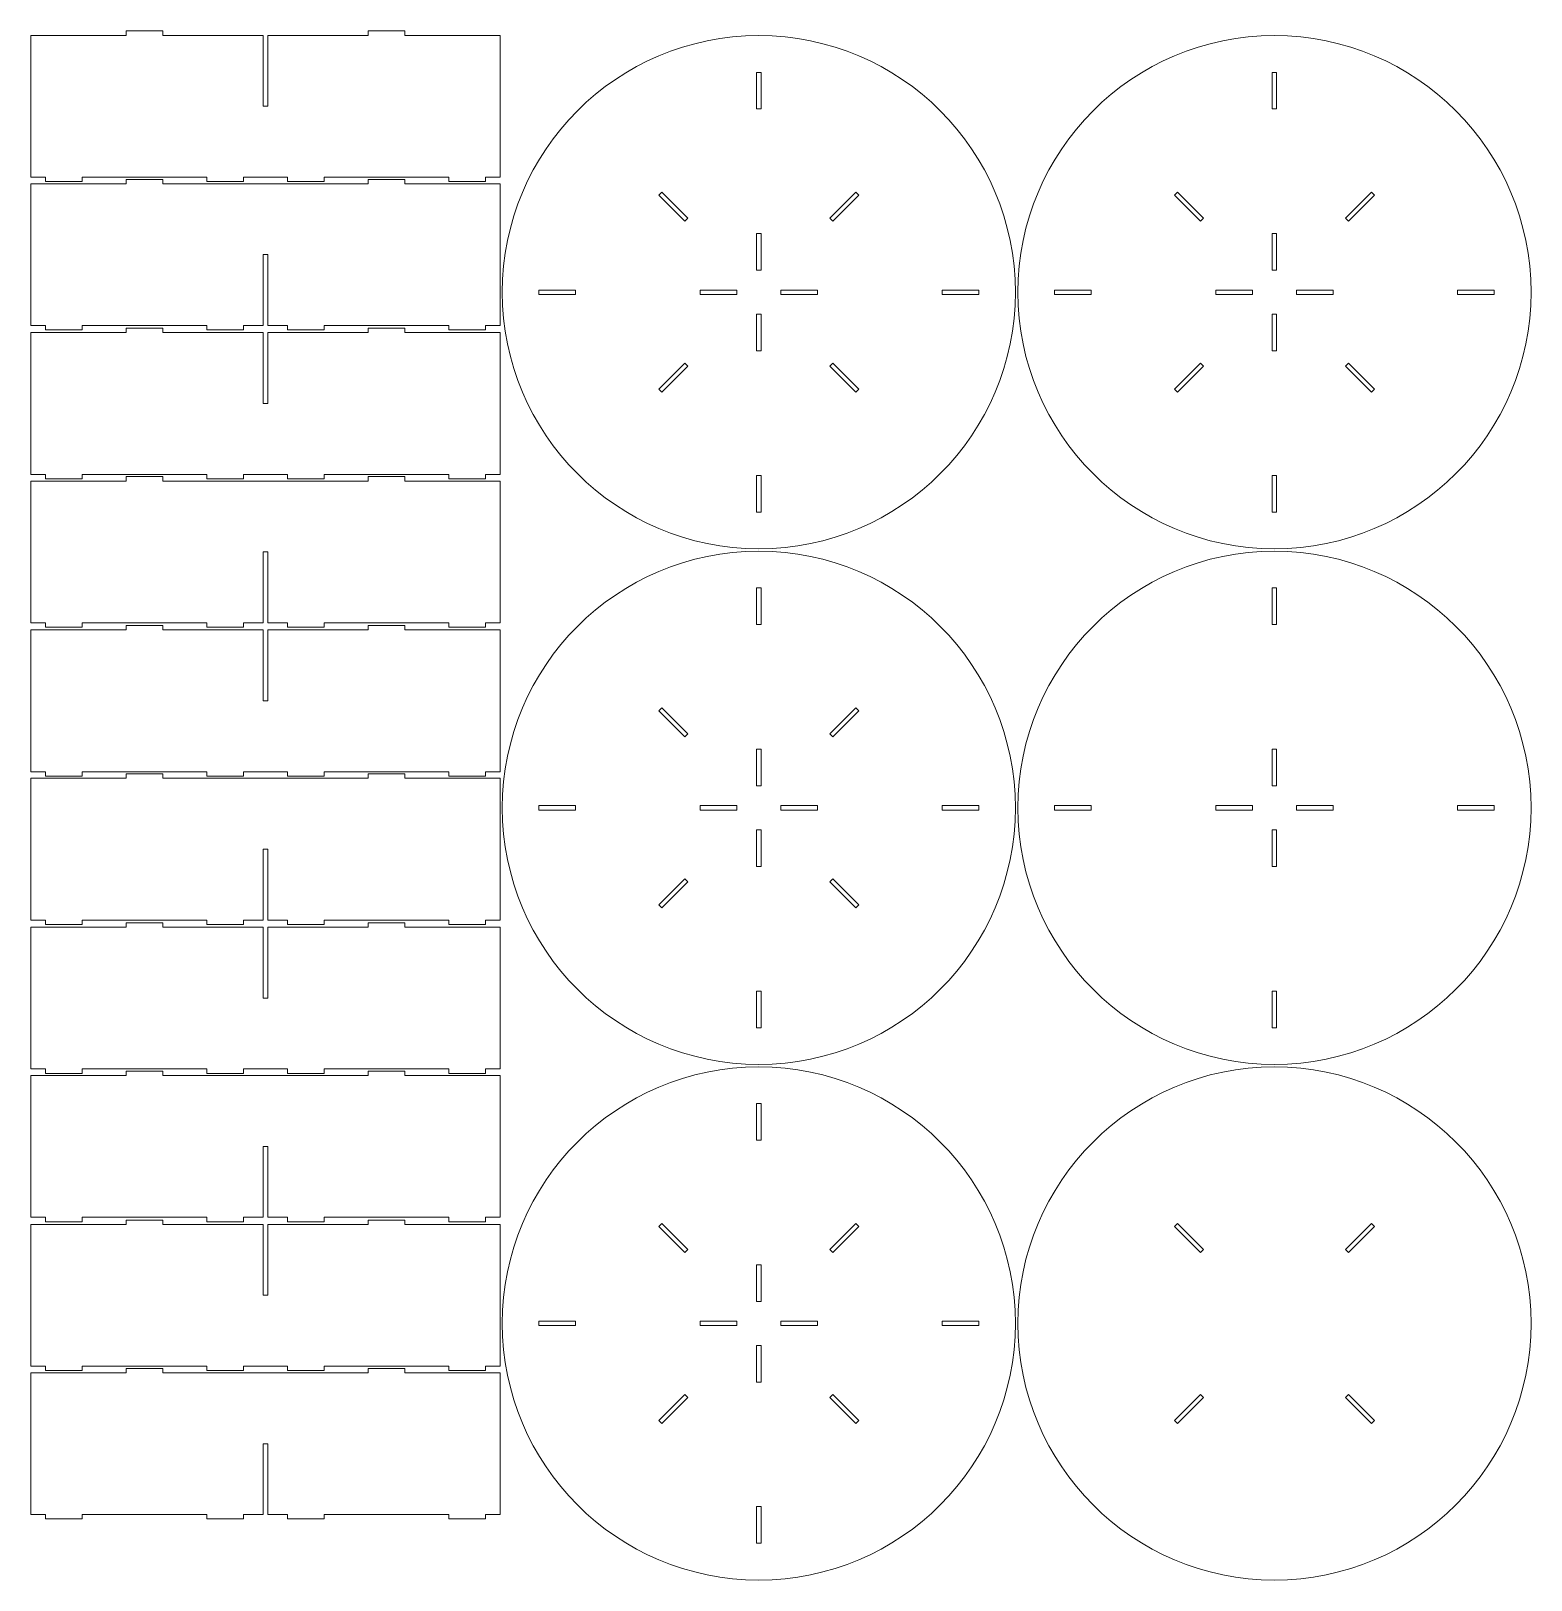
# Model space of a CAD drawing. Header units: millimetres. Extents: x -1023 to 1023, y -1057 to 1056.
import ezdxf

# ---------------------------------------------------------------- set-up
doc = ezdxf.new("R2010")
doc.units = ezdxf.units.MM
doc.header["$MEASUREMENT"] = 0
doc.layers.add('Layer 1', color=7, linetype='Continuous')

msp = doc.modelspace()

# ---------------------------------------------------------------- linework, layer by layer
at = {"layer": 'Layer 1', "color": 250, "lineweight": 20}
for points, knots in [([(-700, 1050.175), (-700, 1050.175), (-700, 953.475), (-700, 953.475), (-700, 953.475), (-700, 953.475), (-706, 953.475), (-706, 953.475), (-706, 953.475), (-706, 953.475), (-706, 1050.175), (-706, 1050.175), (-706, 1050.175), (-706, 1050.175), (-842.9622, 1050.175), (-842.9622, 1050.175), (-842.9622, 1050.175), (-842.9622, 1050.175), (-842.9622, 1056.175), (-842.9622, 1056.175), (-842.9622, 1056.175), (-842.9622, 1056.175), (-892.9622, 1056.175), (-892.9622, 1056.175), (-892.9622, 1056.175), (-892.9622, 1056.175), (-892.9622, 1050.175), (-892.9622, 1050.175), (-892.9622, 1050.175), (-892.9622, 1050.175), (-1022.937, 1050.175), (-1022.937, 1050.175), (-1022.937, 1050.175), (-1022.937, 1050.175), (-1022.937, 856.775), (-1022.937, 856.775), (-1022.937, 856.775), (-1022.937, 856.775), (-1002.937, 856.775), (-1002.937, 856.775), (-1002.937, 856.775), (-1002.937, 856.775), (-1002.937, 850.775), (-1002.937, 850.775), (-1002.937, 850.775), (-1002.937, 850.775), (-952.937, 850.775), (-952.937, 850.775), (-952.937, 850.775), (-952.937, 850.775), (-952.937, 856.775), (-952.937, 856.775), (-952.937, 856.775), (-952.937, 856.775), (-782.9874, 856.775), (-782.9874, 856.775), (-782.9874, 856.775), (-782.9874, 856.775), (-782.9874, 850.775), (-782.9874, 850.775), (-782.9874, 850.775), (-782.9874, 850.775), (-732.9874, 850.775), (-732.9874, 850.775), (-732.9874, 850.775), (-732.9874, 850.775), (-732.9874, 856.775), (-732.9874, 856.775), (-732.9874, 856.775), (-732.9874, 856.775), (-673.0126, 856.775), (-673.0126, 856.775), (-673.0126, 856.775), (-673.0126, 856.775), (-673.0126, 850.775), (-673.0126, 850.775), (-673.0126, 850.775), (-673.0126, 850.775), (-623.0126, 850.775), (-623.0126, 850.775), (-623.0126, 850.775), (-623.0126, 850.775), (-623.0126, 856.775), (-623.0126, 856.775), (-623.0126, 856.775), (-623.0126, 856.775), (-453.063, 856.775), (-453.063, 856.775), (-453.063, 856.775), (-453.063, 856.775), (-453.063, 850.775), (-453.063, 850.775), (-453.063, 850.775), (-453.063, 850.775), (-403.063, 850.775), (-403.063, 850.775), (-403.063, 850.775), (-403.063, 850.775), (-403.063, 856.775), (-403.063, 856.775), (-403.063, 856.775), (-403.063, 856.775), (-383.063, 856.775), (-383.063, 856.775), (-383.063, 856.775), (-383.063, 856.775), (-383.063, 1050.175), (-383.063, 1050.175), (-383.063, 1050.175), (-383.063, 1050.175), (-513.0378, 1050.175), (-513.0378, 1050.175), (-513.0378, 1050.175), (-513.0378, 1050.175), (-513.0378, 1056.175), (-513.0378, 1056.175), (-513.0378, 1056.175), (-513.0378, 1056.175), (-563.0378, 1056.175), (-563.0378, 1056.175), (-563.0378, 1056.175), (-563.0378, 1056.175), (-563.0378, 1050.175), (-563.0378, 1050.175), (-563.0378, 1050.175), (-563.0378, 1050.175), (-700, 1050.175), (-700, 1050.175)], [0, 0, 0, 0, 0.03030303, 0.03030303, 0.03030303, 0.03030303, 0.060606061, 0.060606061, 0.060606061, 0.060606061, 0.090909091, 0.090909091, 0.090909091, 0.090909091, 0.121212121, 0.121212121, 0.121212121, 0.121212121, 0.151515152, 0.151515152, 0.151515152, 0.151515152, 0.181818182, 0.181818182, 0.181818182, 0.181818182, 0.212121212, 0.212121212, 0.212121212, 0.212121212, 0.242424242, 0.242424242, 0.242424242, 0.242424242, 0.272727273, 0.272727273, 0.272727273, 0.272727273, 0.303030303, 0.303030303, 0.303030303, 0.303030303, 0.333333333, 0.333333333, 0.333333333, 0.333333333, 0.363636364, 0.363636364, 0.363636364, 0.363636364, 0.393939394, 0.393939394, 0.393939394, 0.393939394, 0.424242424, 0.424242424, 0.424242424, 0.424242424, 0.454545455, 0.454545455, 0.454545455, 0.454545455, 0.484848485, 0.484848485, 0.484848485, 0.484848485, 0.515151515, 0.515151515, 0.515151515, 0.515151515, 0.545454545, 0.545454545, 0.545454545, 0.545454545, 0.575757576, 0.575757576, 0.575757576, 0.575757576, 0.606060606, 0.606060606, 0.606060606, 0.606060606, 0.636363636, 0.636363636, 0.636363636, 0.636363636, 0.666666667, 0.666666667, 0.666666667, 0.666666667, 0.696969697, 0.696969697, 0.696969697, 0.696969697, 0.727272727, 0.727272727, 0.727272727, 0.727272727, 0.757575758, 0.757575758, 0.757575758, 0.757575758, 0.787878788, 0.787878788, 0.787878788, 0.787878788, 0.818181818, 0.818181818, 0.818181818, 0.818181818, 0.848484848, 0.848484848, 0.848484848, 0.848484848, 0.878787879, 0.878787879, 0.878787879, 0.878787879, 0.909090909, 0.909090909, 0.909090909, 0.909090909, 0.939393939, 0.939393939, 0.939393939, 0.939393939, 1, 1, 1, 1]), ([(319.937, 699.825), (319.937, 893.1247), (163.2367, 1049.825), (-30.063, 1049.825), (-30.063, 1049.825), (-223.3627, 1049.825), (-380.063, 893.1247), (-380.063, 699.825), (-380.063, 699.825), (-380.063, 506.5253), (-223.3627, 349.825), (-30.063, 349.825), (-30.063, 349.825), (163.2367, 349.825), (319.937, 506.5253), (319.937, 699.825)], [0, 0, 0, 0, 0.2, 0.2, 0.2, 0.2, 0.4, 0.4, 0.4, 0.4, 0.6, 0.6, 0.6, 0.6, 1, 1, 1, 1]), ([(323.287, 699.825), (323.287, 893.1247), (479.9873, 1049.825), (673.287, 1049.825), (673.287, 1049.825), (866.5867, 1049.825), (1023.287, 893.1247), (1023.287, 699.825), (1023.287, 699.825), (1023.287, 506.5253), (866.5867, 349.825), (673.287, 349.825), (673.287, 349.825), (479.9873, 349.825), (323.287, 506.5253), (323.287, 699.825)], [0, 0, 0, 0, 0.2, 0.2, 0.2, 0.2, 0.4, 0.4, 0.4, 0.4, 0.6, 0.6, 0.6, 0.6, 1, 1, 1, 1]), ([(-33.0629, 949.7619), (-33.0629, 949.7619), (-33.0629, 999.7619), (-33.0629, 999.7619), (-33.0629, 999.7619), (-33.0629, 999.7619), (-27.0629, 999.7619), (-27.0629, 999.7619), (-27.0629, 999.7619), (-27.0629, 999.7619), (-27.0629, 949.7619), (-27.0629, 949.7619), (-27.0629, 949.7619), (-27.0629, 949.7619), (-33.0629, 949.7619), (-33.0629, 949.7619)], [0, 0, 0, 0, 0.2, 0.2, 0.2, 0.2, 0.4, 0.4, 0.4, 0.4, 0.6, 0.6, 0.6, 0.6, 1, 1, 1, 1]), ([(676.2869, 949.7619), (676.2869, 949.7619), (676.2869, 999.7619), (676.2869, 999.7619), (676.2869, 999.7619), (676.2869, 999.7619), (670.2869, 999.7619), (670.2869, 999.7619), (670.2869, 999.7619), (670.2869, 999.7619), (670.2869, 949.7619), (670.2869, 949.7619), (670.2869, 949.7619), (670.2869, 949.7619), (676.2869, 949.7619), (676.2869, 949.7619)], [0, 0, 0, 0, 0.2, 0.2, 0.2, 0.2, 0.4, 0.4, 0.4, 0.4, 0.6, 0.6, 0.6, 0.6, 1, 1, 1, 1]), ([(-842.9622, 847.775), (-842.9622, 847.775), (-842.9622, 853.775), (-842.9622, 853.775), (-842.9622, 853.775), (-842.9622, 853.775), (-892.9622, 853.775), (-892.9622, 853.775), (-892.9622, 853.775), (-892.9622, 853.775), (-892.9622, 847.775), (-892.9622, 847.775), (-892.9622, 847.775), (-892.9622, 847.775), (-1022.937, 847.775), (-1022.937, 847.775), (-1022.937, 847.775), (-1022.937, 847.775), (-1022.937, 654.375), (-1022.937, 654.375), (-1022.937, 654.375), (-1022.937, 654.375), (-1002.937, 654.375), (-1002.937, 654.375), (-1002.937, 654.375), (-1002.937, 654.375), (-1002.937, 648.375), (-1002.937, 648.375), (-1002.937, 648.375), (-1002.937, 648.375), (-952.937, 648.375), (-952.937, 648.375), (-952.937, 648.375), (-952.937, 648.375), (-952.937, 654.375), (-952.937, 654.375), (-952.937, 654.375), (-952.937, 654.375), (-782.9874, 654.375), (-782.9874, 654.375), (-782.9874, 654.375), (-782.9874, 654.375), (-782.9874, 648.375), (-782.9874, 648.375), (-782.9874, 648.375), (-782.9874, 648.375), (-732.9874, 648.375), (-732.9874, 648.375), (-732.9874, 648.375), (-732.9874, 648.375), (-732.9874, 654.375), (-732.9874, 654.375), (-732.9874, 654.375), (-732.9874, 654.375), (-706, 654.375), (-706, 654.375), (-706, 654.375), (-706, 654.375), (-706, 751.075), (-706, 751.075), (-706, 751.075), (-706, 751.075), (-700, 751.075), (-700, 751.075), (-700, 751.075), (-700, 751.075), (-700, 654.375), (-700, 654.375), (-700, 654.375), (-700, 654.375), (-673.0126, 654.375), (-673.0126, 654.375), (-673.0126, 654.375), (-673.0126, 654.375), (-673.0126, 648.375), (-673.0126, 648.375), (-673.0126, 648.375), (-673.0126, 648.375), (-623.0126, 648.375), (-623.0126, 648.375), (-623.0126, 648.375), (-623.0126, 648.375), (-623.0126, 654.375), (-623.0126, 654.375), (-623.0126, 654.375), (-623.0126, 654.375), (-453.063, 654.375), (-453.063, 654.375), (-453.063, 654.375), (-453.063, 654.375), (-453.063, 648.375), (-453.063, 648.375), (-453.063, 648.375), (-453.063, 648.375), (-403.063, 648.375), (-403.063, 648.375), (-403.063, 648.375), (-403.063, 648.375), (-403.063, 654.375), (-403.063, 654.375), (-403.063, 654.375), (-403.063, 654.375), (-383.063, 654.375), (-383.063, 654.375), (-383.063, 654.375), (-383.063, 654.375), (-383.063, 847.775), (-383.063, 847.775), (-383.063, 847.775), (-383.063, 847.775), (-513.0378, 847.775), (-513.0378, 847.775), (-513.0378, 847.775), (-513.0378, 847.775), (-513.0378, 853.775), (-513.0378, 853.775), (-513.0378, 853.775), (-513.0378, 853.775), (-563.0378, 853.775), (-563.0378, 853.775), (-563.0378, 853.775), (-563.0378, 853.775), (-563.0378, 847.775), (-563.0378, 847.775), (-563.0378, 847.775), (-788.0892, 847.775), (-617.9108, 847.775), (-842.9622, 847.775)], [0, 0, 0, 0, 0.03030303, 0.03030303, 0.03030303, 0.03030303, 0.060606061, 0.060606061, 0.060606061, 0.060606061, 0.090909091, 0.090909091, 0.090909091, 0.090909091, 0.121212121, 0.121212121, 0.121212121, 0.121212121, 0.151515152, 0.151515152, 0.151515152, 0.151515152, 0.181818182, 0.181818182, 0.181818182, 0.181818182, 0.212121212, 0.212121212, 0.212121212, 0.212121212, 0.242424242, 0.242424242, 0.242424242, 0.242424242, 0.272727273, 0.272727273, 0.272727273, 0.272727273, 0.303030303, 0.303030303, 0.303030303, 0.303030303, 0.333333333, 0.333333333, 0.333333333, 0.333333333, 0.363636364, 0.363636364, 0.363636364, 0.363636364, 0.393939394, 0.393939394, 0.393939394, 0.393939394, 0.424242424, 0.424242424, 0.424242424, 0.424242424, 0.454545455, 0.454545455, 0.454545455, 0.454545455, 0.484848485, 0.484848485, 0.484848485, 0.484848485, 0.515151515, 0.515151515, 0.515151515, 0.515151515, 0.545454545, 0.545454545, 0.545454545, 0.545454545, 0.575757576, 0.575757576, 0.575757576, 0.575757576, 0.606060606, 0.606060606, 0.606060606, 0.606060606, 0.636363636, 0.636363636, 0.636363636, 0.636363636, 0.666666667, 0.666666667, 0.666666667, 0.666666667, 0.696969697, 0.696969697, 0.696969697, 0.696969697, 0.727272727, 0.727272727, 0.727272727, 0.727272727, 0.757575758, 0.757575758, 0.757575758, 0.757575758, 0.787878788, 0.787878788, 0.787878788, 0.787878788, 0.818181818, 0.818181818, 0.818181818, 0.818181818, 0.848484848, 0.848484848, 0.848484848, 0.848484848, 0.878787879, 0.878787879, 0.878787879, 0.878787879, 0.909090909, 0.909090909, 0.909090909, 0.909090909, 0.939393939, 0.939393939, 0.939393939, 0.939393939, 1, 1, 1, 1]), ([(-166.5077, 832.0271), (-166.5077, 832.0271), (-162.2651, 836.2697), (-162.2651, 836.2697), (-162.2651, 836.2697), (-162.2651, 836.2697), (-126.9098, 800.9144), (-126.9098, 800.9144), (-126.9098, 800.9144), (-126.9098, 800.9144), (-131.1524, 796.6718), (-131.1524, 796.6718), (-131.1524, 796.6718), (-131.1524, 796.6718), (-166.5077, 832.0271), (-166.5077, 832.0271)], [0, 0, 0, 0, 0.2, 0.2, 0.2, 0.2, 0.4, 0.4, 0.4, 0.4, 0.6, 0.6, 0.6, 0.6, 1, 1, 1, 1]), ([(66.7839, 800.9144), (66.7839, 800.9144), (102.1392, 836.2697), (102.1392, 836.2697), (102.1392, 836.2697), (102.1392, 836.2697), (106.3819, 832.0271), (106.3819, 832.0271), (106.3819, 832.0271), (106.3819, 832.0271), (71.0265, 796.6718), (71.0265, 796.6718), (71.0265, 796.6718), (71.0265, 796.6718), (66.7839, 800.9144), (66.7839, 800.9144)], [0, 0, 0, 0, 0.2, 0.2, 0.2, 0.2, 0.4, 0.4, 0.4, 0.4, 0.6, 0.6, 0.6, 0.6, 1, 1, 1, 1]), ([(576.4401, 800.9144), (576.4401, 800.9144), (541.0848, 836.2697), (541.0848, 836.2697), (541.0848, 836.2697), (541.0848, 836.2697), (536.8421, 832.0271), (536.8421, 832.0271), (536.8421, 832.0271), (536.8421, 832.0271), (572.1975, 796.6718), (572.1975, 796.6718), (572.1975, 796.6718), (572.1975, 796.6718), (576.4401, 800.9144), (576.4401, 800.9144)], [0, 0, 0, 0, 0.2, 0.2, 0.2, 0.2, 0.4, 0.4, 0.4, 0.4, 0.6, 0.6, 0.6, 0.6, 1, 1, 1, 1]), ([(809.7317, 832.0271), (809.7317, 832.0271), (805.4891, 836.2697), (805.4891, 836.2697), (805.4891, 836.2697), (805.4891, 836.2697), (770.1338, 800.9144), (770.1338, 800.9144), (770.1338, 800.9144), (770.1338, 800.9144), (774.3764, 796.6718), (774.3764, 796.6718), (774.3764, 796.6718), (774.3764, 796.6718), (809.7317, 832.0271), (809.7317, 832.0271)], [0, 0, 0, 0, 0.2, 0.2, 0.2, 0.2, 0.4, 0.4, 0.4, 0.4, 0.6, 0.6, 0.6, 0.6, 1, 1, 1, 1]), ([(-33.0629, 729.8123), (-33.0629, 729.8123), (-33.0629, 779.8123), (-33.0629, 779.8123), (-33.0629, 779.8123), (-33.0629, 779.8123), (-27.0629, 779.8124), (-27.0629, 779.8124), (-27.0629, 779.8124), (-27.0629, 779.8124), (-27.0629, 729.8123), (-27.0629, 729.8123), (-27.0629, 729.8123), (-27.0629, 729.8123), (-33.0629, 729.8123), (-33.0629, 729.8123)], [0, 0, 0, 0, 0.2, 0.2, 0.2, 0.2, 0.4, 0.4, 0.4, 0.4, 0.6, 0.6, 0.6, 0.6, 1, 1, 1, 1]), ([(676.2869, 729.8123), (676.2869, 729.8123), (676.2869, 779.8123), (676.2869, 779.8123), (676.2869, 779.8123), (676.2869, 779.8123), (670.2869, 779.8124), (670.2869, 779.8124), (670.2869, 779.8124), (670.2869, 779.8124), (670.2869, 729.8123), (670.2869, 729.8123), (670.2869, 729.8123), (670.2869, 729.8123), (676.2869, 729.8123), (676.2869, 729.8123)], [0, 0, 0, 0, 0.2, 0.2, 0.2, 0.2, 0.4, 0.4, 0.4, 0.4, 0.6, 0.6, 0.6, 0.6, 1, 1, 1, 1]), ([(-329.9999, 702.8249), (-329.9999, 702.8249), (-279.9999, 702.8249), (-279.9999, 702.8249), (-279.9999, 702.8249), (-279.9999, 702.8249), (-279.9999, 696.8249), (-279.9999, 696.8249), (-279.9999, 696.8249), (-279.9999, 696.8249), (-329.9999, 696.8249), (-329.9999, 696.8249), (-329.9999, 696.8249), (-329.9999, 696.8249), (-329.9999, 702.8249), (-329.9999, 702.8249)], [0, 0, 0, 0, 0.2, 0.2, 0.2, 0.2, 0.4, 0.4, 0.4, 0.4, 0.6, 0.6, 0.6, 0.6, 1, 1, 1, 1]), ([(-110.0504, 696.8249), (-110.0504, 696.8249), (-110.0503, 702.8249), (-110.0503, 702.8249), (-110.0503, 702.8249), (-110.0503, 702.8249), (-60.0503, 702.8249), (-60.0503, 702.8249), (-60.0503, 702.8249), (-60.0503, 702.8249), (-60.0503, 696.8249), (-60.0503, 696.8249), (-60.0503, 696.8249), (-60.0503, 696.8249), (-110.0504, 696.8249), (-110.0504, 696.8249)], [0, 0, 0, 0, 0.2, 0.2, 0.2, 0.2, 0.4, 0.4, 0.4, 0.4, 0.6, 0.6, 0.6, 0.6, 1, 1, 1, 1]), ([(-0.0754, 696.8249), (-0.0754, 696.8249), (-0.0755, 702.8249), (-0.0755, 702.8249), (-0.0755, 702.8249), (-0.0755, 702.8249), (49.9244, 702.8249), (49.9244, 702.8249), (49.9244, 702.8249), (49.9244, 702.8249), (49.9244, 696.8249), (49.9244, 696.8249), (49.9244, 696.8249), (49.9244, 696.8249), (-0.0754, 696.8249), (-0.0754, 696.8249)], [0, 0, 0, 0, 0.2, 0.2, 0.2, 0.2, 0.4, 0.4, 0.4, 0.4, 0.6, 0.6, 0.6, 0.6, 1, 1, 1, 1]), ([(219.874, 696.825), (219.874, 696.825), (219.874, 702.8249), (219.874, 702.8249), (219.874, 702.8249), (219.874, 702.8249), (269.8739, 702.8249), (269.8739, 702.8249), (269.8739, 702.8249), (269.8739, 702.8249), (269.874, 696.8249), (269.874, 696.8249), (269.874, 696.8249), (269.874, 696.8249), (219.874, 696.825), (219.874, 696.825)], [0, 0, 0, 0, 0.2, 0.2, 0.2, 0.2, 0.4, 0.4, 0.4, 0.4, 0.6, 0.6, 0.6, 0.6, 1, 1, 1, 1]), ([(423.35, 696.825), (423.35, 696.825), (423.35, 702.8249), (423.35, 702.8249), (423.35, 702.8249), (423.35, 702.8249), (373.3501, 702.8249), (373.3501, 702.8249), (373.3501, 702.8249), (373.3501, 702.8249), (373.35, 696.8249), (373.35, 696.8249), (373.35, 696.8249), (373.35, 696.8249), (423.35, 696.825), (423.35, 696.825)], [0, 0, 0, 0, 0.2, 0.2, 0.2, 0.2, 0.4, 0.4, 0.4, 0.4, 0.6, 0.6, 0.6, 0.6, 1, 1, 1, 1]), ([(643.2994, 696.8249), (643.2994, 696.8249), (643.2995, 702.8249), (643.2995, 702.8249), (643.2995, 702.8249), (643.2995, 702.8249), (593.2996, 702.8249), (593.2996, 702.8249), (593.2996, 702.8249), (593.2996, 702.8249), (593.2996, 696.8249), (593.2996, 696.8249), (593.2996, 696.8249), (593.2996, 696.8249), (643.2994, 696.8249), (643.2994, 696.8249)], [0, 0, 0, 0, 0.2, 0.2, 0.2, 0.2, 0.4, 0.4, 0.4, 0.4, 0.6, 0.6, 0.6, 0.6, 1, 1, 1, 1]), ([(753.2744, 696.8249), (753.2744, 696.8249), (753.2743, 702.8249), (753.2743, 702.8249), (753.2743, 702.8249), (753.2743, 702.8249), (703.2743, 702.8249), (703.2743, 702.8249), (703.2743, 702.8249), (703.2743, 702.8249), (703.2743, 696.8249), (703.2743, 696.8249), (703.2743, 696.8249), (703.2743, 696.8249), (753.2744, 696.8249), (753.2744, 696.8249)], [0, 0, 0, 0, 0.2, 0.2, 0.2, 0.2, 0.4, 0.4, 0.4, 0.4, 0.6, 0.6, 0.6, 0.6, 1, 1, 1, 1]), ([(973.2239, 702.8249), (973.2239, 702.8249), (923.2239, 702.8249), (923.2239, 702.8249), (923.2239, 702.8249), (923.2239, 702.8249), (923.2239, 696.8249), (923.2239, 696.8249), (923.2239, 696.8249), (923.2239, 696.8249), (973.2239, 696.8249), (973.2239, 696.8249), (973.2239, 696.8249), (973.2239, 696.8249), (973.2239, 702.8249), (973.2239, 702.8249)], [0, 0, 0, 0, 0.2, 0.2, 0.2, 0.2, 0.4, 0.4, 0.4, 0.4, 0.6, 0.6, 0.6, 0.6, 1, 1, 1, 1]), ([(-33.0629, 619.8376), (-33.0629, 619.8376), (-33.0629, 669.8375), (-33.0629, 669.8375), (-33.0629, 669.8375), (-33.0629, 669.8375), (-27.0629, 669.8374), (-27.0629, 669.8374), (-27.0629, 669.8374), (-27.0629, 669.8374), (-27.0629, 619.8376), (-27.0629, 619.8376), (-27.0629, 619.8376), (-27.0629, 619.8376), (-33.0629, 619.8376), (-33.0629, 619.8376)], [0, 0, 0, 0, 0.2, 0.2, 0.2, 0.2, 0.4, 0.4, 0.4, 0.4, 0.6, 0.6, 0.6, 0.6, 1, 1, 1, 1]), ([(676.2869, 619.8376), (676.2869, 619.8376), (676.2869, 669.8375), (676.2869, 669.8375), (676.2869, 669.8375), (676.2869, 669.8375), (670.2869, 669.8374), (670.2869, 669.8374), (670.2869, 669.8374), (670.2869, 669.8374), (670.2869, 619.8376), (670.2869, 619.8376), (670.2869, 619.8376), (670.2869, 619.8376), (676.2869, 619.8376), (676.2869, 619.8376)], [0, 0, 0, 0, 0.2, 0.2, 0.2, 0.2, 0.4, 0.4, 0.4, 0.4, 0.6, 0.6, 0.6, 0.6, 1, 1, 1, 1]), ([(-700, 644.6809), (-700, 644.6809), (-700, 547.9809), (-700, 547.9809), (-700, 547.9809), (-700, 547.9809), (-706, 547.9809), (-706, 547.9809), (-706, 547.9809), (-706, 547.9809), (-706, 644.6809), (-706, 644.6809), (-706, 644.6809), (-706, 644.6809), (-842.9622, 644.6809), (-842.9622, 644.6809), (-842.9622, 644.6809), (-842.9622, 644.6809), (-842.9622, 650.6809), (-842.9622, 650.6809), (-842.9622, 650.6809), (-842.9622, 650.6809), (-892.9622, 650.6809), (-892.9622, 650.6809), (-892.9622, 650.6809), (-892.9622, 650.6809), (-892.9622, 644.6809), (-892.9622, 644.6809), (-892.9622, 644.6809), (-892.9622, 644.6809), (-1022.937, 644.6809), (-1022.937, 644.6809), (-1022.937, 644.6809), (-1022.937, 644.6809), (-1022.937, 451.2809), (-1022.937, 451.2809), (-1022.937, 451.2809), (-1022.937, 451.2809), (-1002.937, 451.2809), (-1002.937, 451.2809), (-1002.937, 451.2809), (-1002.937, 451.2809), (-1002.937, 445.2809), (-1002.937, 445.2809), (-1002.937, 445.2809), (-1002.937, 445.2809), (-952.937, 445.2809), (-952.937, 445.2809), (-952.937, 445.2809), (-952.937, 445.2809), (-952.937, 451.2809), (-952.937, 451.2809), (-952.937, 451.2809), (-952.937, 451.2809), (-782.9874, 451.2809), (-782.9874, 451.2809), (-782.9874, 451.2809), (-782.9874, 451.2809), (-782.9874, 445.2809), (-782.9874, 445.2809), (-782.9874, 445.2809), (-782.9874, 445.2809), (-732.9874, 445.2809), (-732.9874, 445.2809), (-732.9874, 445.2809), (-732.9874, 445.2809), (-732.9874, 451.2809), (-732.9874, 451.2809), (-732.9874, 451.2809), (-732.9874, 451.2809), (-673.0126, 451.2809), (-673.0126, 451.2809), (-673.0126, 451.2809), (-673.0126, 451.2809), (-673.0126, 445.2809), (-673.0126, 445.2809), (-673.0126, 445.2809), (-673.0126, 445.2809), (-623.0126, 445.2809), (-623.0126, 445.2809), (-623.0126, 445.2809), (-623.0126, 445.2809), (-623.0126, 451.2809), (-623.0126, 451.2809), (-623.0126, 451.2809), (-623.0126, 451.2809), (-453.063, 451.2809), (-453.063, 451.2809), (-453.063, 451.2809), (-453.063, 451.2809), (-453.063, 445.2809), (-453.063, 445.2809), (-453.063, 445.2809), (-453.063, 445.2809), (-403.063, 445.2809), (-403.063, 445.2809), (-403.063, 445.2809), (-403.063, 445.2809), (-403.063, 451.2809), (-403.063, 451.2809), (-403.063, 451.2809), (-403.063, 451.2809), (-383.063, 451.2809), (-383.063, 451.2809), (-383.063, 451.2809), (-383.063, 451.2809), (-383.063, 644.6809), (-383.063, 644.6809), (-383.063, 644.6809), (-383.063, 644.6809), (-513.0378, 644.6809), (-513.0378, 644.6809), (-513.0378, 644.6809), (-513.0378, 644.6809), (-513.0378, 650.6809), (-513.0378, 650.6809), (-513.0378, 650.6809), (-513.0378, 650.6809), (-563.0378, 650.6809), (-563.0378, 650.6809), (-563.0378, 650.6809), (-563.0378, 650.6809), (-563.0378, 644.6809), (-563.0378, 644.6809), (-563.0378, 644.6809), (-563.0378, 644.6809), (-700, 644.6809), (-700, 644.6809)], [0, 0, 0, 0, 0.03030303, 0.03030303, 0.03030303, 0.03030303, 0.060606061, 0.060606061, 0.060606061, 0.060606061, 0.090909091, 0.090909091, 0.090909091, 0.090909091, 0.121212121, 0.121212121, 0.121212121, 0.121212121, 0.151515152, 0.151515152, 0.151515152, 0.151515152, 0.181818182, 0.181818182, 0.181818182, 0.181818182, 0.212121212, 0.212121212, 0.212121212, 0.212121212, 0.242424242, 0.242424242, 0.242424242, 0.242424242, 0.272727273, 0.272727273, 0.272727273, 0.272727273, 0.303030303, 0.303030303, 0.303030303, 0.303030303, 0.333333333, 0.333333333, 0.333333333, 0.333333333, 0.363636364, 0.363636364, 0.363636364, 0.363636364, 0.393939394, 0.393939394, 0.393939394, 0.393939394, 0.424242424, 0.424242424, 0.424242424, 0.424242424, 0.454545455, 0.454545455, 0.454545455, 0.454545455, 0.484848485, 0.484848485, 0.484848485, 0.484848485, 0.515151515, 0.515151515, 0.515151515, 0.515151515, 0.545454545, 0.545454545, 0.545454545, 0.545454545, 0.575757576, 0.575757576, 0.575757576, 0.575757576, 0.606060606, 0.606060606, 0.606060606, 0.606060606, 0.636363636, 0.636363636, 0.636363636, 0.636363636, 0.666666667, 0.666666667, 0.666666667, 0.666666667, 0.696969697, 0.696969697, 0.696969697, 0.696969697, 0.727272727, 0.727272727, 0.727272727, 0.727272727, 0.757575758, 0.757575758, 0.757575758, 0.757575758, 0.787878788, 0.787878788, 0.787878788, 0.787878788, 0.818181818, 0.818181818, 0.818181818, 0.818181818, 0.848484848, 0.848484848, 0.848484848, 0.848484848, 0.878787879, 0.878787879, 0.878787879, 0.878787879, 0.909090909, 0.909090909, 0.909090909, 0.909090909, 0.939393939, 0.939393939, 0.939393939, 0.939393939, 1, 1, 1, 1]), ([(-131.1524, 602.9781), (-131.1524, 602.9781), (-126.9098, 598.7355), (-126.9098, 598.7355), (-126.9098, 598.7355), (-126.9098, 598.7355), (-162.2651, 563.3801), (-162.2651, 563.3801), (-162.2651, 563.3801), (-162.2651, 563.3801), (-166.5077, 567.6228), (-166.5077, 567.6228), (-166.5077, 567.6228), (-166.5077, 567.6228), (-131.1524, 602.9781), (-131.1524, 602.9781)], [0, 0, 0, 0, 0.2, 0.2, 0.2, 0.2, 0.4, 0.4, 0.4, 0.4, 0.6, 0.6, 0.6, 0.6, 1, 1, 1, 1]), ([(66.7839, 598.7355), (66.7839, 598.7355), (71.0265, 602.9781), (71.0265, 602.9781), (71.0265, 602.9781), (71.0265, 602.9781), (106.3819, 567.6228), (106.3819, 567.6228), (106.3819, 567.6228), (106.3819, 567.6228), (102.1392, 563.3801), (102.1392, 563.3801), (102.1392, 563.3801), (102.1392, 563.3801), (66.7839, 598.7355), (66.7839, 598.7355)], [0, 0, 0, 0, 0.2, 0.2, 0.2, 0.2, 0.4, 0.4, 0.4, 0.4, 0.6, 0.6, 0.6, 0.6, 1, 1, 1, 1]), ([(576.4401, 598.7355), (576.4401, 598.7355), (572.1975, 602.9781), (572.1975, 602.9781), (572.1975, 602.9781), (572.1975, 602.9781), (536.8421, 567.6228), (536.8421, 567.6228), (536.8421, 567.6228), (536.8421, 567.6228), (541.0848, 563.3801), (541.0848, 563.3801), (541.0848, 563.3801), (541.0848, 563.3801), (576.4401, 598.7355), (576.4401, 598.7355)], [0, 0, 0, 0, 0.2, 0.2, 0.2, 0.2, 0.4, 0.4, 0.4, 0.4, 0.6, 0.6, 0.6, 0.6, 1, 1, 1, 1]), ([(774.3764, 602.9781), (774.3764, 602.9781), (770.1338, 598.7355), (770.1338, 598.7355), (770.1338, 598.7355), (770.1338, 598.7355), (805.4891, 563.3801), (805.4891, 563.3801), (805.4891, 563.3801), (805.4891, 563.3801), (809.7317, 567.6228), (809.7317, 567.6228), (809.7317, 567.6228), (809.7317, 567.6228), (774.3764, 602.9781), (774.3764, 602.9781)], [0, 0, 0, 0, 0.2, 0.2, 0.2, 0.2, 0.4, 0.4, 0.4, 0.4, 0.6, 0.6, 0.6, 0.6, 1, 1, 1, 1]), ([(-842.9622, 442.2809), (-842.9622, 442.2809), (-842.9622, 448.2809), (-842.9622, 448.2809), (-842.9622, 448.2809), (-842.9622, 448.2809), (-892.9622, 448.2809), (-892.9622, 448.2809), (-892.9622, 448.2809), (-892.9622, 448.2809), (-892.9622, 442.2809), (-892.9622, 442.2809), (-892.9622, 442.2809), (-892.9622, 442.2809), (-1022.937, 442.2809), (-1022.937, 442.2809), (-1022.937, 442.2809), (-1022.937, 442.2809), (-1022.937, 248.8809), (-1022.937, 248.8809), (-1022.937, 248.8809), (-1022.937, 248.8809), (-1002.937, 248.8809), (-1002.937, 248.8809), (-1002.937, 248.8809), (-1002.937, 248.8809), (-1002.937, 242.8809), (-1002.937, 242.8809), (-1002.937, 242.8809), (-1002.937, 242.8809), (-952.937, 242.8809), (-952.937, 242.8809), (-952.937, 242.8809), (-952.937, 242.8809), (-952.937, 248.8809), (-952.937, 248.8809), (-952.937, 248.8809), (-952.937, 248.8809), (-782.9874, 248.8809), (-782.9874, 248.8809), (-782.9874, 248.8809), (-782.9874, 248.8809), (-782.9874, 242.8809), (-782.9874, 242.8809), (-782.9874, 242.8809), (-782.9874, 242.8809), (-732.9874, 242.8809), (-732.9874, 242.8809), (-732.9874, 242.8809), (-732.9874, 242.8809), (-732.9874, 248.8809), (-732.9874, 248.8809), (-732.9874, 248.8809), (-732.9874, 248.8809), (-706, 248.8809), (-706, 248.8809), (-706, 248.8809), (-706, 248.8809), (-706, 345.5809), (-706, 345.5809), (-706, 345.5809), (-706, 345.5809), (-700, 345.5809), (-700, 345.5809), (-700, 345.5809), (-700, 345.5809), (-700, 248.8809), (-700, 248.8809), (-700, 248.8809), (-700, 248.8809), (-673.0126, 248.8809), (-673.0126, 248.8809), (-673.0126, 248.8809), (-673.0126, 248.8809), (-673.0126, 242.8809), (-673.0126, 242.8809), (-673.0126, 242.8809), (-673.0126, 242.8809), (-623.0126, 242.8809), (-623.0126, 242.8809), (-623.0126, 242.8809), (-623.0126, 242.8809), (-623.0126, 248.8809), (-623.0126, 248.8809), (-623.0126, 248.8809), (-623.0126, 248.8809), (-453.063, 248.8809), (-453.063, 248.8809), (-453.063, 248.8809), (-453.063, 248.8809), (-453.063, 242.8809), (-453.063, 242.8809), (-453.063, 242.8809), (-453.063, 242.8809), (-403.063, 242.8809), (-403.063, 242.8809), (-403.063, 242.8809), (-403.063, 242.8809), (-403.063, 248.8809), (-403.063, 248.8809), (-403.063, 248.8809), (-403.063, 248.8809), (-383.063, 248.8809), (-383.063, 248.8809), (-383.063, 248.8809), (-383.063, 248.8809), (-383.063, 442.2809), (-383.063, 442.2809), (-383.063, 442.2809), (-383.063, 442.2809), (-513.0378, 442.2809), (-513.0378, 442.2809), (-513.0378, 442.2809), (-513.0378, 442.2809), (-513.0378, 448.2809), (-513.0378, 448.2809), (-513.0378, 448.2809), (-513.0378, 448.2809), (-563.0378, 448.2809), (-563.0378, 448.2809), (-563.0378, 448.2809), (-563.0378, 448.2809), (-563.0378, 442.2809), (-563.0378, 442.2809), (-563.0378, 442.2809), (-788.0892, 442.2809), (-617.9108, 442.2809), (-842.9622, 442.2809)], [0, 0, 0, 0, 0.03030303, 0.03030303, 0.03030303, 0.03030303, 0.060606061, 0.060606061, 0.060606061, 0.060606061, 0.090909091, 0.090909091, 0.090909091, 0.090909091, 0.121212121, 0.121212121, 0.121212121, 0.121212121, 0.151515152, 0.151515152, 0.151515152, 0.151515152, 0.181818182, 0.181818182, 0.181818182, 0.181818182, 0.212121212, 0.212121212, 0.212121212, 0.212121212, 0.242424242, 0.242424242, 0.242424242, 0.242424242, 0.272727273, 0.272727273, 0.272727273, 0.272727273, 0.303030303, 0.303030303, 0.303030303, 0.303030303, 0.333333333, 0.333333333, 0.333333333, 0.333333333, 0.363636364, 0.363636364, 0.363636364, 0.363636364, 0.393939394, 0.393939394, 0.393939394, 0.393939394, 0.424242424, 0.424242424, 0.424242424, 0.424242424, 0.454545455, 0.454545455, 0.454545455, 0.454545455, 0.484848485, 0.484848485, 0.484848485, 0.484848485, 0.515151515, 0.515151515, 0.515151515, 0.515151515, 0.545454545, 0.545454545, 0.545454545, 0.545454545, 0.575757576, 0.575757576, 0.575757576, 0.575757576, 0.606060606, 0.606060606, 0.606060606, 0.606060606, 0.636363636, 0.636363636, 0.636363636, 0.636363636, 0.666666667, 0.666666667, 0.666666667, 0.666666667, 0.696969697, 0.696969697, 0.696969697, 0.696969697, 0.727272727, 0.727272727, 0.727272727, 0.727272727, 0.757575758, 0.757575758, 0.757575758, 0.757575758, 0.787878788, 0.787878788, 0.787878788, 0.787878788, 0.818181818, 0.818181818, 0.818181818, 0.818181818, 0.848484848, 0.848484848, 0.848484848, 0.848484848, 0.878787879, 0.878787879, 0.878787879, 0.878787879, 0.909090909, 0.909090909, 0.909090909, 0.909090909, 0.939393939, 0.939393939, 0.939393939, 0.939393939, 1, 1, 1, 1]), ([(-33.0629, 399.8881), (-33.0629, 399.8881), (-33.0629, 449.888), (-33.0629, 449.888), (-33.0629, 449.888), (-33.0629, 449.888), (-27.063, 449.888), (-27.063, 449.888), (-27.063, 449.888), (-27.063, 449.888), (-27.0629, 399.888), (-27.0629, 399.888), (-27.0629, 399.888), (-27.0629, 399.888), (-33.0629, 399.8881), (-33.0629, 399.8881)], [0, 0, 0, 0, 0.2, 0.2, 0.2, 0.2, 0.4, 0.4, 0.4, 0.4, 0.6, 0.6, 0.6, 0.6, 1, 1, 1, 1]), ([(676.2869, 399.8881), (676.2869, 399.8881), (676.2869, 449.888), (676.2869, 449.888), (676.2869, 449.888), (676.2869, 449.888), (670.287, 449.888), (670.287, 449.888), (670.287, 449.888), (670.287, 449.888), (670.2869, 399.888), (670.2869, 399.888), (670.2869, 399.888), (670.2869, 399.888), (676.2869, 399.8881), (676.2869, 399.8881)], [0, 0, 0, 0, 0.2, 0.2, 0.2, 0.2, 0.4, 0.4, 0.4, 0.4, 0.6, 0.6, 0.6, 0.6, 1, 1, 1, 1]), ([(319.937, -3.525), (319.937, 189.7747), (163.2367, 346.475), (-30.063, 346.475), (-30.063, 346.475), (-223.3627, 346.475), (-380.063, 189.7747), (-380.063, -3.525), (-380.063, -3.525), (-380.063, -196.8247), (-223.3627, -353.525), (-30.063, -353.525), (-30.063, -353.525), (163.2367, -353.525), (319.937, -196.8247), (319.937, -3.525)], [0, 0, 0, 0, 0.2, 0.2, 0.2, 0.2, 0.4, 0.4, 0.4, 0.4, 0.6, 0.6, 0.6, 0.6, 1, 1, 1, 1]), ([(323.287, -3.525), (323.287, 189.7747), (479.9873, 346.475), (673.287, 346.475), (673.287, 346.475), (866.5867, 346.475), (1023.287, 189.7747), (1023.287, -3.525), (1023.287, -3.525), (1023.287, -196.8247), (866.5867, -353.525), (673.287, -353.525), (673.287, -353.525), (479.9873, -353.525), (323.287, -196.8247), (323.287, -3.525)], [0, 0, 0, 0, 0.2, 0.2, 0.2, 0.2, 0.4, 0.4, 0.4, 0.4, 0.6, 0.6, 0.6, 0.6, 1, 1, 1, 1]), ([(-33.0629, 246.4119), (-33.0629, 246.4119), (-33.0629, 296.4119), (-33.0629, 296.4119), (-33.0629, 296.4119), (-33.0629, 296.4119), (-27.0629, 296.4119), (-27.0629, 296.4119), (-27.0629, 296.4119), (-27.0629, 296.4119), (-27.0629, 246.4119), (-27.0629, 246.4119), (-27.0629, 246.4119), (-27.0629, 246.4119), (-33.0629, 246.4119), (-33.0629, 246.4119)], [0, 0, 0, 0, 0.2, 0.2, 0.2, 0.2, 0.4, 0.4, 0.4, 0.4, 0.6, 0.6, 0.6, 0.6, 1, 1, 1, 1]), ([(676.2869, 246.4119), (676.2869, 246.4119), (676.2869, 296.4119), (676.2869, 296.4119), (676.2869, 296.4119), (676.2869, 296.4119), (670.2869, 296.4119), (670.2869, 296.4119), (670.2869, 296.4119), (670.2869, 296.4119), (670.2869, 246.4119), (670.2869, 246.4119), (670.2869, 246.4119), (670.2869, 246.4119), (676.2869, 246.4119), (676.2869, 246.4119)], [0, 0, 0, 0, 0.2, 0.2, 0.2, 0.2, 0.4, 0.4, 0.4, 0.4, 0.6, 0.6, 0.6, 0.6, 1, 1, 1, 1]), ([(-700, 239.1868), (-700, 239.1868), (-700, 142.4868), (-700, 142.4868), (-700, 142.4868), (-700, 142.4868), (-706, 142.4868), (-706, 142.4868), (-706, 142.4868), (-706, 142.4868), (-706, 239.1868), (-706, 239.1868), (-706, 239.1868), (-706, 239.1868), (-842.9622, 239.1868), (-842.9622, 239.1868), (-842.9622, 239.1868), (-842.9622, 239.1868), (-842.9622, 245.1868), (-842.9622, 245.1868), (-842.9622, 245.1868), (-842.9622, 245.1868), (-892.9622, 245.1868), (-892.9622, 245.1868), (-892.9622, 245.1868), (-892.9622, 245.1868), (-892.9622, 239.1868), (-892.9622, 239.1868), (-892.9622, 239.1868), (-892.9622, 239.1868), (-1022.937, 239.1868), (-1022.937, 239.1868), (-1022.937, 239.1868), (-1022.937, 239.1868), (-1022.937, 45.7868), (-1022.937, 45.7868), (-1022.937, 45.7868), (-1022.937, 45.7868), (-1002.937, 45.7868), (-1002.937, 45.7868), (-1002.937, 45.7868), (-1002.937, 45.7868), (-1002.937, 39.7868), (-1002.937, 39.7868), (-1002.937, 39.7868), (-1002.937, 39.7868), (-952.937, 39.7868), (-952.937, 39.7868), (-952.937, 39.7868), (-952.937, 39.7868), (-952.937, 45.7868), (-952.937, 45.7868), (-952.937, 45.7868), (-952.937, 45.7868), (-782.9874, 45.7868), (-782.9874, 45.7868), (-782.9874, 45.7868), (-782.9874, 45.7868), (-782.9874, 39.7868), (-782.9874, 39.7868), (-782.9874, 39.7868), (-782.9874, 39.7868), (-732.9874, 39.7868), (-732.9874, 39.7868), (-732.9874, 39.7868), (-732.9874, 39.7868), (-732.9874, 45.7868), (-732.9874, 45.7868), (-732.9874, 45.7868), (-732.9874, 45.7868), (-673.0126, 45.7868), (-673.0126, 45.7868), (-673.0126, 45.7868), (-673.0126, 45.7868), (-673.0126, 39.7868), (-673.0126, 39.7868), (-673.0126, 39.7868), (-673.0126, 39.7868), (-623.0126, 39.7868), (-623.0126, 39.7868), (-623.0126, 39.7868), (-623.0126, 39.7868), (-623.0126, 45.7868), (-623.0126, 45.7868), (-623.0126, 45.7868), (-623.0126, 45.7868), (-453.063, 45.7868), (-453.063, 45.7868), (-453.063, 45.7868), (-453.063, 45.7868), (-453.063, 39.7868), (-453.063, 39.7868), (-453.063, 39.7868), (-453.063, 39.7868), (-403.063, 39.7868), (-403.063, 39.7868), (-403.063, 39.7868), (-403.063, 39.7868), (-403.063, 45.7868), (-403.063, 45.7868), (-403.063, 45.7868), (-403.063, 45.7868), (-383.063, 45.7868), (-383.063, 45.7868), (-383.063, 45.7868), (-383.063, 45.7868), (-383.063, 239.1868), (-383.063, 239.1868), (-383.063, 239.1868), (-383.063, 239.1868), (-513.0378, 239.1868), (-513.0378, 239.1868), (-513.0378, 239.1868), (-513.0378, 239.1868), (-513.0378, 245.1868), (-513.0378, 245.1868), (-513.0378, 245.1868), (-513.0378, 245.1868), (-563.0378, 245.1868), (-563.0378, 245.1868), (-563.0378, 245.1868), (-563.0378, 245.1868), (-563.0378, 239.1868), (-563.0378, 239.1868), (-563.0378, 239.1868), (-563.0378, 239.1868), (-700, 239.1868), (-700, 239.1868)], [0, 0, 0, 0, 0.03030303, 0.03030303, 0.03030303, 0.03030303, 0.060606061, 0.060606061, 0.060606061, 0.060606061, 0.090909091, 0.090909091, 0.090909091, 0.090909091, 0.121212121, 0.121212121, 0.121212121, 0.121212121, 0.151515152, 0.151515152, 0.151515152, 0.151515152, 0.181818182, 0.181818182, 0.181818182, 0.181818182, 0.212121212, 0.212121212, 0.212121212, 0.212121212, 0.242424242, 0.242424242, 0.242424242, 0.242424242, 0.272727273, 0.272727273, 0.272727273, 0.272727273, 0.303030303, 0.303030303, 0.303030303, 0.303030303, 0.333333333, 0.333333333, 0.333333333, 0.333333333, 0.363636364, 0.363636364, 0.363636364, 0.363636364, 0.393939394, 0.393939394, 0.393939394, 0.393939394, 0.424242424, 0.424242424, 0.424242424, 0.424242424, 0.454545455, 0.454545455, 0.454545455, 0.454545455, 0.484848485, 0.484848485, 0.484848485, 0.484848485, 0.515151515, 0.515151515, 0.515151515, 0.515151515, 0.545454545, 0.545454545, 0.545454545, 0.545454545, 0.575757576, 0.575757576, 0.575757576, 0.575757576, 0.606060606, 0.606060606, 0.606060606, 0.606060606, 0.636363636, 0.636363636, 0.636363636, 0.636363636, 0.666666667, 0.666666667, 0.666666667, 0.666666667, 0.696969697, 0.696969697, 0.696969697, 0.696969697, 0.727272727, 0.727272727, 0.727272727, 0.727272727, 0.757575758, 0.757575758, 0.757575758, 0.757575758, 0.787878788, 0.787878788, 0.787878788, 0.787878788, 0.818181818, 0.818181818, 0.818181818, 0.818181818, 0.848484848, 0.848484848, 0.848484848, 0.848484848, 0.878787879, 0.878787879, 0.878787879, 0.878787879, 0.909090909, 0.909090909, 0.909090909, 0.909090909, 0.939393939, 0.939393939, 0.939393939, 0.939393939, 1, 1, 1, 1]), ([(-166.5077, 128.6771), (-166.5077, 128.6771), (-162.2651, 132.9197), (-162.2651, 132.9197), (-162.2651, 132.9197), (-162.2651, 132.9197), (-126.9098, 97.5644), (-126.9098, 97.5644), (-126.9098, 97.5644), (-126.9098, 97.5644), (-131.1524, 93.3218), (-131.1524, 93.3218), (-131.1524, 93.3218), (-131.1524, 93.3218), (-166.5077, 128.6771), (-166.5077, 128.6771)], [0, 0, 0, 0, 0.2, 0.2, 0.2, 0.2, 0.4, 0.4, 0.4, 0.4, 0.6, 0.6, 0.6, 0.6, 1, 1, 1, 1]), ([(66.7839, 97.5644), (66.7839, 97.5644), (102.1392, 132.9197), (102.1392, 132.9197), (102.1392, 132.9197), (102.1392, 132.9197), (106.3819, 128.6771), (106.3819, 128.6771), (106.3819, 128.6771), (106.3819, 128.6771), (71.0265, 93.3218), (71.0265, 93.3218), (71.0265, 93.3218), (71.0265, 93.3218), (66.7839, 97.5644), (66.7839, 97.5644)], [0, 0, 0, 0, 0.2, 0.2, 0.2, 0.2, 0.4, 0.4, 0.4, 0.4, 0.6, 0.6, 0.6, 0.6, 1, 1, 1, 1]), ([(-33.0629, 26.4623), (-33.0629, 26.4623), (-33.0629, 76.4623), (-33.0629, 76.4623), (-33.0629, 76.4623), (-33.0629, 76.4623), (-27.0629, 76.4624), (-27.0629, 76.4624), (-27.0629, 76.4624), (-27.0629, 76.4624), (-27.0629, 26.4623), (-27.0629, 26.4623), (-27.0629, 26.4623), (-27.0629, 26.4623), (-33.0629, 26.4623), (-33.0629, 26.4623)], [0, 0, 0, 0, 0.2, 0.2, 0.2, 0.2, 0.4, 0.4, 0.4, 0.4, 0.6, 0.6, 0.6, 0.6, 1, 1, 1, 1]), ([(676.2869, 26.4623), (676.2869, 26.4623), (676.2869, 76.4623), (676.2869, 76.4623), (676.2869, 76.4623), (676.2869, 76.4623), (670.2869, 76.4624), (670.2869, 76.4624), (670.2869, 76.4624), (670.2869, 76.4624), (670.2869, 26.4623), (670.2869, 26.4623), (670.2869, 26.4623), (670.2869, 26.4623), (676.2869, 26.4623), (676.2869, 26.4623)], [0, 0, 0, 0, 0.2, 0.2, 0.2, 0.2, 0.4, 0.4, 0.4, 0.4, 0.6, 0.6, 0.6, 0.6, 1, 1, 1, 1]), ([(-842.9622, 36.7868), (-842.9622, 36.7868), (-842.9622, 42.7868), (-842.9622, 42.7868), (-842.9622, 42.7868), (-842.9622, 42.7868), (-892.9622, 42.7868), (-892.9622, 42.7868), (-892.9622, 42.7868), (-892.9622, 42.7868), (-892.9622, 36.7868), (-892.9622, 36.7868), (-892.9622, 36.7868), (-892.9622, 36.7868), (-1022.937, 36.7868), (-1022.937, 36.7868), (-1022.937, 36.7868), (-1022.937, 36.7868), (-1022.937, -156.6132), (-1022.937, -156.6132), (-1022.937, -156.6132), (-1022.937, -156.6132), (-1002.937, -156.6132), (-1002.937, -156.6132), (-1002.937, -156.6132), (-1002.937, -156.6132), (-1002.937, -162.6132), (-1002.937, -162.6132), (-1002.937, -162.6132), (-1002.937, -162.6132), (-952.937, -162.6132), (-952.937, -162.6132), (-952.937, -162.6132), (-952.937, -162.6132), (-952.937, -156.6132), (-952.937, -156.6132), (-952.937, -156.6132), (-952.937, -156.6132), (-782.9874, -156.6132), (-782.9874, -156.6132), (-782.9874, -156.6132), (-782.9874, -156.6132), (-782.9874, -162.6132), (-782.9874, -162.6132), (-782.9874, -162.6132), (-782.9874, -162.6132), (-732.9874, -162.6132), (-732.9874, -162.6132), (-732.9874, -162.6132), (-732.9874, -162.6132), (-732.9874, -156.6132), (-732.9874, -156.6132), (-732.9874, -156.6132), (-732.9874, -156.6132), (-706, -156.6132), (-706, -156.6132), (-706, -156.6132), (-706, -156.6132), (-706, -59.9132), (-706, -59.9132), (-706, -59.9132), (-706, -59.9132), (-700, -59.9132), (-700, -59.9132), (-700, -59.9132), (-700, -59.9132), (-700, -156.6132), (-700, -156.6132), (-700, -156.6132), (-700, -156.6132), (-673.0126, -156.6132), (-673.0126, -156.6132), (-673.0126, -156.6132), (-673.0126, -156.6132), (-673.0126, -162.6132), (-673.0126, -162.6132), (-673.0126, -162.6132), (-673.0126, -162.6132), (-623.0126, -162.6132), (-623.0126, -162.6132), (-623.0126, -162.6132), (-623.0126, -162.6132), (-623.0126, -156.6132), (-623.0126, -156.6132), (-623.0126, -156.6132), (-623.0126, -156.6132), (-453.063, -156.6132), (-453.063, -156.6132), (-453.063, -156.6132), (-453.063, -156.6132), (-453.063, -162.6132), (-453.063, -162.6132), (-453.063, -162.6132), (-453.063, -162.6132), (-403.063, -162.6132), (-403.063, -162.6132), (-403.063, -162.6132), (-403.063, -162.6132), (-403.063, -156.6132), (-403.063, -156.6132), (-403.063, -156.6132), (-403.063, -156.6132), (-383.063, -156.6132), (-383.063, -156.6132), (-383.063, -156.6132), (-383.063, -156.6132), (-383.063, 36.7868), (-383.063, 36.7868), (-383.063, 36.7868), (-383.063, 36.7868), (-513.0378, 36.7868), (-513.0378, 36.7868), (-513.0378, 36.7868), (-513.0378, 36.7868), (-513.0378, 42.7868), (-513.0378, 42.7868), (-513.0378, 42.7868), (-513.0378, 42.7868), (-563.0378, 42.7868), (-563.0378, 42.7868), (-563.0378, 42.7868), (-563.0378, 42.7868), (-563.0378, 36.7868), (-563.0378, 36.7868), (-563.0378, 36.7868), (-788.0892, 36.7868), (-617.9108, 36.7868), (-842.9622, 36.7868)], [0, 0, 0, 0, 0.03030303, 0.03030303, 0.03030303, 0.03030303, 0.060606061, 0.060606061, 0.060606061, 0.060606061, 0.090909091, 0.090909091, 0.090909091, 0.090909091, 0.121212121, 0.121212121, 0.121212121, 0.121212121, 0.151515152, 0.151515152, 0.151515152, 0.151515152, 0.181818182, 0.181818182, 0.181818182, 0.181818182, 0.212121212, 0.212121212, 0.212121212, 0.212121212, 0.242424242, 0.242424242, 0.242424242, 0.242424242, 0.272727273, 0.272727273, 0.272727273, 0.272727273, 0.303030303, 0.303030303, 0.303030303, 0.303030303, 0.333333333, 0.333333333, 0.333333333, 0.333333333, 0.363636364, 0.363636364, 0.363636364, 0.363636364, 0.393939394, 0.393939394, 0.393939394, 0.393939394, 0.424242424, 0.424242424, 0.424242424, 0.424242424, 0.454545455, 0.454545455, 0.454545455, 0.454545455, 0.484848485, 0.484848485, 0.484848485, 0.484848485, 0.515151515, 0.515151515, 0.515151515, 0.515151515, 0.545454545, 0.545454545, 0.545454545, 0.545454545, 0.575757576, 0.575757576, 0.575757576, 0.575757576, 0.606060606, 0.606060606, 0.606060606, 0.606060606, 0.636363636, 0.636363636, 0.636363636, 0.636363636, 0.666666667, 0.666666667, 0.666666667, 0.666666667, 0.696969697, 0.696969697, 0.696969697, 0.696969697, 0.727272727, 0.727272727, 0.727272727, 0.727272727, 0.757575758, 0.757575758, 0.757575758, 0.757575758, 0.787878788, 0.787878788, 0.787878788, 0.787878788, 0.818181818, 0.818181818, 0.818181818, 0.818181818, 0.848484848, 0.848484848, 0.848484848, 0.848484848, 0.878787879, 0.878787879, 0.878787879, 0.878787879, 0.909090909, 0.909090909, 0.909090909, 0.909090909, 0.939393939, 0.939393939, 0.939393939, 0.939393939, 1, 1, 1, 1]), ([(-329.9999, -0.5251), (-329.9999, -0.5251), (-279.9999, -0.5251), (-279.9999, -0.5251), (-279.9999, -0.5251), (-279.9999, -0.5251), (-279.9999, -6.5251), (-279.9999, -6.5251), (-279.9999, -6.5251), (-279.9999, -6.5251), (-329.9999, -6.5251), (-329.9999, -6.5251), (-329.9999, -6.5251), (-329.9999, -6.5251), (-329.9999, -0.5251), (-329.9999, -0.5251)], [0, 0, 0, 0, 0.2, 0.2, 0.2, 0.2, 0.4, 0.4, 0.4, 0.4, 0.6, 0.6, 0.6, 0.6, 1, 1, 1, 1]), ([(-110.0504, -6.5251), (-110.0504, -6.5251), (-110.0503, -0.5251), (-110.0503, -0.5251), (-110.0503, -0.5251), (-110.0503, -0.5251), (-60.0503, -0.5251), (-60.0503, -0.5251), (-60.0503, -0.5251), (-60.0503, -0.5251), (-60.0503, -6.5251), (-60.0503, -6.5251), (-60.0503, -6.5251), (-60.0503, -6.5251), (-110.0504, -6.5251), (-110.0504, -6.5251)], [0, 0, 0, 0, 0.2, 0.2, 0.2, 0.2, 0.4, 0.4, 0.4, 0.4, 0.6, 0.6, 0.6, 0.6, 1, 1, 1, 1]), ([(-0.0754, -6.5251), (-0.0754, -6.5251), (-0.0755, -0.5251), (-0.0755, -0.5251), (-0.0755, -0.5251), (-0.0755, -0.5251), (49.9244, -0.5251), (49.9244, -0.5251), (49.9244, -0.5251), (49.9244, -0.5251), (49.9244, -6.5251), (49.9244, -6.5251), (49.9244, -6.5251), (49.9244, -6.5251), (-0.0754, -6.5251), (-0.0754, -6.5251)], [0, 0, 0, 0, 0.2, 0.2, 0.2, 0.2, 0.4, 0.4, 0.4, 0.4, 0.6, 0.6, 0.6, 0.6, 1, 1, 1, 1]), ([(219.874, -6.525), (219.874, -6.525), (219.874, -0.5251), (219.874, -0.5251), (219.874, -0.5251), (219.874, -0.5251), (269.8739, -0.5251), (269.8739, -0.5251), (269.8739, -0.5251), (269.8739, -0.5251), (269.874, -6.5251), (269.874, -6.5251), (269.874, -6.5251), (269.874, -6.5251), (219.874, -6.525), (219.874, -6.525)], [0, 0, 0, 0, 0.2, 0.2, 0.2, 0.2, 0.4, 0.4, 0.4, 0.4, 0.6, 0.6, 0.6, 0.6, 1, 1, 1, 1]), ([(423.35, -6.525), (423.35, -6.525), (423.35, -0.5251), (423.35, -0.5251), (423.35, -0.5251), (423.35, -0.5251), (373.3501, -0.5251), (373.3501, -0.5251), (373.3501, -0.5251), (373.3501, -0.5251), (373.35, -6.5251), (373.35, -6.5251), (373.35, -6.5251), (373.35, -6.5251), (423.35, -6.525), (423.35, -6.525)], [0, 0, 0, 0, 0.2, 0.2, 0.2, 0.2, 0.4, 0.4, 0.4, 0.4, 0.6, 0.6, 0.6, 0.6, 1, 1, 1, 1]), ([(643.2994, -6.5251), (643.2994, -6.5251), (643.2995, -0.5251), (643.2995, -0.5251), (643.2995, -0.5251), (643.2995, -0.5251), (593.2996, -0.5251), (593.2996, -0.5251), (593.2996, -0.5251), (593.2996, -0.5251), (593.2996, -6.5251), (593.2996, -6.5251), (593.2996, -6.5251), (593.2996, -6.5251), (643.2994, -6.5251), (643.2994, -6.5251)], [0, 0, 0, 0, 0.2, 0.2, 0.2, 0.2, 0.4, 0.4, 0.4, 0.4, 0.6, 0.6, 0.6, 0.6, 1, 1, 1, 1]), ([(753.2744, -6.5251), (753.2744, -6.5251), (753.2743, -0.5251), (753.2743, -0.5251), (753.2743, -0.5251), (753.2743, -0.5251), (703.2743, -0.5251), (703.2743, -0.5251), (703.2743, -0.5251), (703.2743, -0.5251), (703.2743, -6.5251), (703.2743, -6.5251), (703.2743, -6.5251), (703.2743, -6.5251), (753.2744, -6.5251), (753.2744, -6.5251)], [0, 0, 0, 0, 0.2, 0.2, 0.2, 0.2, 0.4, 0.4, 0.4, 0.4, 0.6, 0.6, 0.6, 0.6, 1, 1, 1, 1]), ([(973.2239, -0.5251), (973.2239, -0.5251), (923.2239, -0.5251), (923.2239, -0.5251), (923.2239, -0.5251), (923.2239, -0.5251), (923.2239, -6.5251), (923.2239, -6.5251), (923.2239, -6.5251), (923.2239, -6.5251), (973.2239, -6.5251), (973.2239, -6.5251), (973.2239, -6.5251), (973.2239, -6.5251), (973.2239, -0.5251), (973.2239, -0.5251)], [0, 0, 0, 0, 0.2, 0.2, 0.2, 0.2, 0.4, 0.4, 0.4, 0.4, 0.6, 0.6, 0.6, 0.6, 1, 1, 1, 1]), ([(-33.0629, -83.5124), (-33.0629, -83.5124), (-33.0629, -33.5125), (-33.0629, -33.5125), (-33.0629, -33.5125), (-33.0629, -33.5125), (-27.0629, -33.5126), (-27.0629, -33.5126), (-27.0629, -33.5126), (-27.0629, -33.5126), (-27.0629, -83.5124), (-27.0629, -83.5124), (-27.0629, -83.5124), (-27.0629, -83.5124), (-33.0629, -83.5124), (-33.0629, -83.5124)], [0, 0, 0, 0, 0.2, 0.2, 0.2, 0.2, 0.4, 0.4, 0.4, 0.4, 0.6, 0.6, 0.6, 0.6, 1, 1, 1, 1]), ([(676.2869, -83.5124), (676.2869, -83.5124), (676.2869, -33.5125), (676.2869, -33.5125), (676.2869, -33.5125), (676.2869, -33.5125), (670.2869, -33.5126), (670.2869, -33.5126), (670.2869, -33.5126), (670.2869, -33.5126), (670.2869, -83.5124), (670.2869, -83.5124), (670.2869, -83.5124), (670.2869, -83.5124), (676.2869, -83.5124), (676.2869, -83.5124)], [0, 0, 0, 0, 0.2, 0.2, 0.2, 0.2, 0.4, 0.4, 0.4, 0.4, 0.6, 0.6, 0.6, 0.6, 1, 1, 1, 1]), ([(-131.1524, -100.3719), (-131.1524, -100.3719), (-126.9098, -104.6145), (-126.9098, -104.6145), (-126.9098, -104.6145), (-126.9098, -104.6145), (-162.2651, -139.9699), (-162.2651, -139.9699), (-162.2651, -139.9699), (-162.2651, -139.9699), (-166.5077, -135.7272), (-166.5077, -135.7272), (-166.5077, -135.7272), (-166.5077, -135.7272), (-131.1524, -100.3719), (-131.1524, -100.3719)], [0, 0, 0, 0, 0.2, 0.2, 0.2, 0.2, 0.4, 0.4, 0.4, 0.4, 0.6, 0.6, 0.6, 0.6, 1, 1, 1, 1]), ([(66.7839, -104.6145), (66.7839, -104.6145), (71.0265, -100.3719), (71.0265, -100.3719), (71.0265, -100.3719), (71.0265, -100.3719), (106.3819, -135.7272), (106.3819, -135.7272), (106.3819, -135.7272), (106.3819, -135.7272), (102.1392, -139.9699), (102.1392, -139.9699), (102.1392, -139.9699), (102.1392, -139.9699), (66.7839, -104.6145), (66.7839, -104.6145)], [0, 0, 0, 0, 0.2, 0.2, 0.2, 0.2, 0.4, 0.4, 0.4, 0.4, 0.6, 0.6, 0.6, 0.6, 1, 1, 1, 1]), ([(-700, -166.3073), (-700, -166.3073), (-700, -263.0073), (-700, -263.0073), (-700, -263.0073), (-700, -263.0073), (-706, -263.0073), (-706, -263.0073), (-706, -263.0073), (-706, -263.0073), (-706, -166.3073), (-706, -166.3073), (-706, -166.3073), (-706, -166.3073), (-842.9622, -166.3073), (-842.9622, -166.3073), (-842.9622, -166.3073), (-842.9622, -166.3073), (-842.9622, -160.3073), (-842.9622, -160.3073), (-842.9622, -160.3073), (-842.9622, -160.3073), (-892.9622, -160.3073), (-892.9622, -160.3073), (-892.9622, -160.3073), (-892.9622, -160.3073), (-892.9622, -166.3073), (-892.9622, -166.3073), (-892.9622, -166.3073), (-892.9622, -166.3073), (-1022.937, -166.3073), (-1022.937, -166.3073), (-1022.937, -166.3073), (-1022.937, -166.3073), (-1022.937, -359.7073), (-1022.937, -359.7073), (-1022.937, -359.7073), (-1022.937, -359.7073), (-1002.937, -359.7073), (-1002.937, -359.7073), (-1002.937, -359.7073), (-1002.937, -359.7073), (-1002.937, -365.7073), (-1002.937, -365.7073), (-1002.937, -365.7073), (-1002.937, -365.7073), (-952.937, -365.7073), (-952.937, -365.7073), (-952.937, -365.7073), (-952.937, -365.7073), (-952.937, -359.7073), (-952.937, -359.7073), (-952.937, -359.7073), (-952.937, -359.7073), (-782.9874, -359.7073), (-782.9874, -359.7073), (-782.9874, -359.7073), (-782.9874, -359.7073), (-782.9874, -365.7073), (-782.9874, -365.7073), (-782.9874, -365.7073), (-782.9874, -365.7073), (-732.9874, -365.7073), (-732.9874, -365.7073), (-732.9874, -365.7073), (-732.9874, -365.7073), (-732.9874, -359.7073), (-732.9874, -359.7073), (-732.9874, -359.7073), (-732.9874, -359.7073), (-673.0126, -359.7073), (-673.0126, -359.7073), (-673.0126, -359.7073), (-673.0126, -359.7073), (-673.0126, -365.7073), (-673.0126, -365.7073), (-673.0126, -365.7073), (-673.0126, -365.7073), (-623.0126, -365.7073), (-623.0126, -365.7073), (-623.0126, -365.7073), (-623.0126, -365.7073), (-623.0126, -359.7073), (-623.0126, -359.7073), (-623.0126, -359.7073), (-623.0126, -359.7073), (-453.063, -359.7073), (-453.063, -359.7073), (-453.063, -359.7073), (-453.063, -359.7073), (-453.063, -365.7073), (-453.063, -365.7073), (-453.063, -365.7073), (-453.063, -365.7073), (-403.063, -365.7073), (-403.063, -365.7073), (-403.063, -365.7073), (-403.063, -365.7073), (-403.063, -359.7073), (-403.063, -359.7073), (-403.063, -359.7073), (-403.063, -359.7073), (-383.063, -359.7073), (-383.063, -359.7073), (-383.063, -359.7073), (-383.063, -359.7073), (-383.063, -166.3073), (-383.063, -166.3073), (-383.063, -166.3073), (-383.063, -166.3073), (-513.0378, -166.3073), (-513.0378, -166.3073), (-513.0378, -166.3073), (-513.0378, -166.3073), (-513.0378, -160.3073), (-513.0378, -160.3073), (-513.0378, -160.3073), (-513.0378, -160.3073), (-563.0378, -160.3073), (-563.0378, -160.3073), (-563.0378, -160.3073), (-563.0378, -160.3073), (-563.0378, -166.3073), (-563.0378, -166.3073), (-563.0378, -166.3073), (-563.0378, -166.3073), (-700, -166.3073), (-700, -166.3073)], [0, 0, 0, 0, 0.03030303, 0.03030303, 0.03030303, 0.03030303, 0.060606061, 0.060606061, 0.060606061, 0.060606061, 0.090909091, 0.090909091, 0.090909091, 0.090909091, 0.121212121, 0.121212121, 0.121212121, 0.121212121, 0.151515152, 0.151515152, 0.151515152, 0.151515152, 0.181818182, 0.181818182, 0.181818182, 0.181818182, 0.212121212, 0.212121212, 0.212121212, 0.212121212, 0.242424242, 0.242424242, 0.242424242, 0.242424242, 0.272727273, 0.272727273, 0.272727273, 0.272727273, 0.303030303, 0.303030303, 0.303030303, 0.303030303, 0.333333333, 0.333333333, 0.333333333, 0.333333333, 0.363636364, 0.363636364, 0.363636364, 0.363636364, 0.393939394, 0.393939394, 0.393939394, 0.393939394, 0.424242424, 0.424242424, 0.424242424, 0.424242424, 0.454545455, 0.454545455, 0.454545455, 0.454545455, 0.484848485, 0.484848485, 0.484848485, 0.484848485, 0.515151515, 0.515151515, 0.515151515, 0.515151515, 0.545454545, 0.545454545, 0.545454545, 0.545454545, 0.575757576, 0.575757576, 0.575757576, 0.575757576, 0.606060606, 0.606060606, 0.606060606, 0.606060606, 0.636363636, 0.636363636, 0.636363636, 0.636363636, 0.666666667, 0.666666667, 0.666666667, 0.666666667, 0.696969697, 0.696969697, 0.696969697, 0.696969697, 0.727272727, 0.727272727, 0.727272727, 0.727272727, 0.757575758, 0.757575758, 0.757575758, 0.757575758, 0.787878788, 0.787878788, 0.787878788, 0.787878788, 0.818181818, 0.818181818, 0.818181818, 0.818181818, 0.848484848, 0.848484848, 0.848484848, 0.848484848, 0.878787879, 0.878787879, 0.878787879, 0.878787879, 0.909090909, 0.909090909, 0.909090909, 0.909090909, 0.939393939, 0.939393939, 0.939393939, 0.939393939, 1, 1, 1, 1]), ([(-33.0629, -303.4619), (-33.0629, -303.4619), (-33.0629, -253.462), (-33.0629, -253.462), (-33.0629, -253.462), (-33.0629, -253.462), (-27.063, -253.462), (-27.063, -253.462), (-27.063, -253.462), (-27.063, -253.462), (-27.0629, -303.462), (-27.0629, -303.462), (-27.0629, -303.462), (-27.0629, -303.462), (-33.0629, -303.4619), (-33.0629, -303.4619)], [0, 0, 0, 0, 0.2, 0.2, 0.2, 0.2, 0.4, 0.4, 0.4, 0.4, 0.6, 0.6, 0.6, 0.6, 1, 1, 1, 1]), ([(676.2869, -303.4619), (676.2869, -303.4619), (676.2869, -253.462), (676.2869, -253.462), (676.2869, -253.462), (676.2869, -253.462), (670.287, -253.462), (670.287, -253.462), (670.287, -253.462), (670.287, -253.462), (670.2869, -303.462), (670.2869, -303.462), (670.2869, -303.462), (670.2869, -303.462), (676.2869, -303.4619), (676.2869, -303.4619)], [0, 0, 0, 0, 0.2, 0.2, 0.2, 0.2, 0.4, 0.4, 0.4, 0.4, 0.6, 0.6, 0.6, 0.6, 1, 1, 1, 1]), ([(319.937, -706.875), (319.937, -513.5753), (163.2367, -356.875), (-30.063, -356.875), (-30.063, -356.875), (-223.3627, -356.875), (-380.063, -513.5753), (-380.063, -706.875), (-380.063, -706.875), (-380.063, -900.1747), (-223.3627, -1056.875), (-30.063, -1056.875), (-30.063, -1056.875), (163.2367, -1056.875), (319.937, -900.1747), (319.937, -706.875)], [0, 0, 0, 0, 0.2, 0.2, 0.2, 0.2, 0.4, 0.4, 0.4, 0.4, 0.6, 0.6, 0.6, 0.6, 1, 1, 1, 1]), ([(323.287, -706.875), (323.287, -513.5753), (479.9873, -356.875), (673.287, -356.875), (673.287, -356.875), (866.5867, -356.875), (1023.287, -513.5753), (1023.287, -706.875), (1023.287, -706.875), (1023.287, -900.1747), (866.5867, -1056.875), (673.287, -1056.875), (673.287, -1056.875), (479.9873, -1056.875), (323.287, -900.1747), (323.287, -706.875)], [0, 0, 0, 0, 0.2, 0.2, 0.2, 0.2, 0.4, 0.4, 0.4, 0.4, 0.6, 0.6, 0.6, 0.6, 1, 1, 1, 1]), ([(-842.9622, -368.7073), (-842.9622, -368.7073), (-842.9622, -362.7073), (-842.9622, -362.7073), (-842.9622, -362.7073), (-842.9622, -362.7073), (-892.9622, -362.7073), (-892.9622, -362.7073), (-892.9622, -362.7073), (-892.9622, -362.7073), (-892.9622, -368.7073), (-892.9622, -368.7073), (-892.9622, -368.7073), (-892.9622, -368.7073), (-1022.937, -368.7073), (-1022.937, -368.7073), (-1022.937, -368.7073), (-1022.937, -368.7073), (-1022.937, -562.1073), (-1022.937, -562.1073), (-1022.937, -562.1073), (-1022.937, -562.1073), (-1002.937, -562.1073), (-1002.937, -562.1073), (-1002.937, -562.1073), (-1002.937, -562.1073), (-1002.937, -568.1073), (-1002.937, -568.1073), (-1002.937, -568.1073), (-1002.937, -568.1073), (-952.937, -568.1073), (-952.937, -568.1073), (-952.937, -568.1073), (-952.937, -568.1073), (-952.937, -562.1073), (-952.937, -562.1073), (-952.937, -562.1073), (-952.937, -562.1073), (-782.9874, -562.1073), (-782.9874, -562.1073), (-782.9874, -562.1073), (-782.9874, -562.1073), (-782.9874, -568.1073), (-782.9874, -568.1073), (-782.9874, -568.1073), (-782.9874, -568.1073), (-732.9874, -568.1073), (-732.9874, -568.1073), (-732.9874, -568.1073), (-732.9874, -568.1073), (-732.9874, -562.1073), (-732.9874, -562.1073), (-732.9874, -562.1073), (-732.9874, -562.1073), (-706, -562.1073), (-706, -562.1073), (-706, -562.1073), (-706, -562.1073), (-706, -465.4073), (-706, -465.4073), (-706, -465.4073), (-706, -465.4073), (-700, -465.4073), (-700, -465.4073), (-700, -465.4073), (-700, -465.4073), (-700, -562.1073), (-700, -562.1073), (-700, -562.1073), (-700, -562.1073), (-673.0126, -562.1073), (-673.0126, -562.1073), (-673.0126, -562.1073), (-673.0126, -562.1073), (-673.0126, -568.1073), (-673.0126, -568.1073), (-673.0126, -568.1073), (-673.0126, -568.1073), (-623.0126, -568.1073), (-623.0126, -568.1073), (-623.0126, -568.1073), (-623.0126, -568.1073), (-623.0126, -562.1073), (-623.0126, -562.1073), (-623.0126, -562.1073), (-623.0126, -562.1073), (-453.063, -562.1073), (-453.063, -562.1073), (-453.063, -562.1073), (-453.063, -562.1073), (-453.063, -568.1073), (-453.063, -568.1073), (-453.063, -568.1073), (-453.063, -568.1073), (-403.063, -568.1073), (-403.063, -568.1073), (-403.063, -568.1073), (-403.063, -568.1073), (-403.063, -562.1073), (-403.063, -562.1073), (-403.063, -562.1073), (-403.063, -562.1073), (-383.063, -562.1073), (-383.063, -562.1073), (-383.063, -562.1073), (-383.063, -562.1073), (-383.063, -368.7073), (-383.063, -368.7073), (-383.063, -368.7073), (-383.063, -368.7073), (-513.0378, -368.7073), (-513.0378, -368.7073), (-513.0378, -368.7073), (-513.0378, -368.7073), (-513.0378, -362.7073), (-513.0378, -362.7073), (-513.0378, -362.7073), (-513.0378, -362.7073), (-563.0378, -362.7073), (-563.0378, -362.7073), (-563.0378, -362.7073), (-563.0378, -362.7073), (-563.0378, -368.7073), (-563.0378, -368.7073), (-563.0378, -368.7073), (-788.0892, -368.7073), (-617.9108, -368.7073), (-842.9622, -368.7073)], [0, 0, 0, 0, 0.03030303, 0.03030303, 0.03030303, 0.03030303, 0.060606061, 0.060606061, 0.060606061, 0.060606061, 0.090909091, 0.090909091, 0.090909091, 0.090909091, 0.121212121, 0.121212121, 0.121212121, 0.121212121, 0.151515152, 0.151515152, 0.151515152, 0.151515152, 0.181818182, 0.181818182, 0.181818182, 0.181818182, 0.212121212, 0.212121212, 0.212121212, 0.212121212, 0.242424242, 0.242424242, 0.242424242, 0.242424242, 0.272727273, 0.272727273, 0.272727273, 0.272727273, 0.303030303, 0.303030303, 0.303030303, 0.303030303, 0.333333333, 0.333333333, 0.333333333, 0.333333333, 0.363636364, 0.363636364, 0.363636364, 0.363636364, 0.393939394, 0.393939394, 0.393939394, 0.393939394, 0.424242424, 0.424242424, 0.424242424, 0.424242424, 0.454545455, 0.454545455, 0.454545455, 0.454545455, 0.484848485, 0.484848485, 0.484848485, 0.484848485, 0.515151515, 0.515151515, 0.515151515, 0.515151515, 0.545454545, 0.545454545, 0.545454545, 0.545454545, 0.575757576, 0.575757576, 0.575757576, 0.575757576, 0.606060606, 0.606060606, 0.606060606, 0.606060606, 0.636363636, 0.636363636, 0.636363636, 0.636363636, 0.666666667, 0.666666667, 0.666666667, 0.666666667, 0.696969697, 0.696969697, 0.696969697, 0.696969697, 0.727272727, 0.727272727, 0.727272727, 0.727272727, 0.757575758, 0.757575758, 0.757575758, 0.757575758, 0.787878788, 0.787878788, 0.787878788, 0.787878788, 0.818181818, 0.818181818, 0.818181818, 0.818181818, 0.848484848, 0.848484848, 0.848484848, 0.848484848, 0.878787879, 0.878787879, 0.878787879, 0.878787879, 0.909090909, 0.909090909, 0.909090909, 0.909090909, 0.939393939, 0.939393939, 0.939393939, 0.939393939, 1, 1, 1, 1]), ([(-33.0629, -456.9381), (-33.0629, -456.9381), (-33.0629, -406.9381), (-33.0629, -406.9381), (-33.0629, -406.9381), (-33.0629, -406.9381), (-27.0629, -406.9381), (-27.0629, -406.9381), (-27.0629, -406.9381), (-27.0629, -406.9381), (-27.0629, -456.9381), (-27.0629, -456.9381), (-27.0629, -456.9381), (-27.0629, -456.9381), (-33.0629, -456.9381), (-33.0629, -456.9381)], [0, 0, 0, 0, 0.2, 0.2, 0.2, 0.2, 0.4, 0.4, 0.4, 0.4, 0.6, 0.6, 0.6, 0.6, 1, 1, 1, 1]), ([(-700, -571.8014), (-700, -571.8014), (-700, -668.5014), (-700, -668.5014), (-700, -668.5014), (-700, -668.5014), (-706, -668.5014), (-706, -668.5014), (-706, -668.5014), (-706, -668.5014), (-706, -571.8014), (-706, -571.8014), (-706, -571.8014), (-706, -571.8014), (-842.9622, -571.8014), (-842.9622, -571.8014), (-842.9622, -571.8014), (-842.9622, -571.8014), (-842.9622, -565.8014), (-842.9622, -565.8014), (-842.9622, -565.8014), (-842.9622, -565.8014), (-892.9622, -565.8014), (-892.9622, -565.8014), (-892.9622, -565.8014), (-892.9622, -565.8014), (-892.9622, -571.8014), (-892.9622, -571.8014), (-892.9622, -571.8014), (-892.9622, -571.8014), (-1022.937, -571.8014), (-1022.937, -571.8014), (-1022.937, -571.8014), (-1022.937, -571.8014), (-1022.937, -765.2014), (-1022.937, -765.2014), (-1022.937, -765.2014), (-1022.937, -765.2014), (-1002.937, -765.2014), (-1002.937, -765.2014), (-1002.937, -765.2014), (-1002.937, -765.2014), (-1002.937, -771.2014), (-1002.937, -771.2014), (-1002.937, -771.2014), (-1002.937, -771.2014), (-952.937, -771.2014), (-952.937, -771.2014), (-952.937, -771.2014), (-952.937, -771.2014), (-952.937, -765.2014), (-952.937, -765.2014), (-952.937, -765.2014), (-952.937, -765.2014), (-782.9874, -765.2014), (-782.9874, -765.2014), (-782.9874, -765.2014), (-782.9874, -765.2014), (-782.9874, -771.2014), (-782.9874, -771.2014), (-782.9874, -771.2014), (-782.9874, -771.2014), (-732.9874, -771.2014), (-732.9874, -771.2014), (-732.9874, -771.2014), (-732.9874, -771.2014), (-732.9874, -765.2014), (-732.9874, -765.2014), (-732.9874, -765.2014), (-732.9874, -765.2014), (-673.0126, -765.2014), (-673.0126, -765.2014), (-673.0126, -765.2014), (-673.0126, -765.2014), (-673.0126, -771.2014), (-673.0126, -771.2014), (-673.0126, -771.2014), (-673.0126, -771.2014), (-623.0126, -771.2014), (-623.0126, -771.2014), (-623.0126, -771.2014), (-623.0126, -771.2014), (-623.0126, -765.2014), (-623.0126, -765.2014), (-623.0126, -765.2014), (-623.0126, -765.2014), (-453.063, -765.2014), (-453.063, -765.2014), (-453.063, -765.2014), (-453.063, -765.2014), (-453.063, -771.2014), (-453.063, -771.2014), (-453.063, -771.2014), (-453.063, -771.2014), (-403.063, -771.2014), (-403.063, -771.2014), (-403.063, -771.2014), (-403.063, -771.2014), (-403.063, -765.2014), (-403.063, -765.2014), (-403.063, -765.2014), (-403.063, -765.2014), (-383.063, -765.2014), (-383.063, -765.2014), (-383.063, -765.2014), (-383.063, -765.2014), (-383.063, -571.8014), (-383.063, -571.8014), (-383.063, -571.8014), (-383.063, -571.8014), (-513.0378, -571.8014), (-513.0378, -571.8014), (-513.0378, -571.8014), (-513.0378, -571.8014), (-513.0378, -565.8014), (-513.0378, -565.8014), (-513.0378, -565.8014), (-513.0378, -565.8014), (-563.0378, -565.8014), (-563.0378, -565.8014), (-563.0378, -565.8014), (-563.0378, -565.8014), (-563.0378, -571.8014), (-563.0378, -571.8014), (-563.0378, -571.8014), (-563.0378, -571.8014), (-700, -571.8014), (-700, -571.8014)], [0, 0, 0, 0, 0.03030303, 0.03030303, 0.03030303, 0.03030303, 0.060606061, 0.060606061, 0.060606061, 0.060606061, 0.090909091, 0.090909091, 0.090909091, 0.090909091, 0.121212121, 0.121212121, 0.121212121, 0.121212121, 0.151515152, 0.151515152, 0.151515152, 0.151515152, 0.181818182, 0.181818182, 0.181818182, 0.181818182, 0.212121212, 0.212121212, 0.212121212, 0.212121212, 0.242424242, 0.242424242, 0.242424242, 0.242424242, 0.272727273, 0.272727273, 0.272727273, 0.272727273, 0.303030303, 0.303030303, 0.303030303, 0.303030303, 0.333333333, 0.333333333, 0.333333333, 0.333333333, 0.363636364, 0.363636364, 0.363636364, 0.363636364, 0.393939394, 0.393939394, 0.393939394, 0.393939394, 0.424242424, 0.424242424, 0.424242424, 0.424242424, 0.454545455, 0.454545455, 0.454545455, 0.454545455, 0.484848485, 0.484848485, 0.484848485, 0.484848485, 0.515151515, 0.515151515, 0.515151515, 0.515151515, 0.545454545, 0.545454545, 0.545454545, 0.545454545, 0.575757576, 0.575757576, 0.575757576, 0.575757576, 0.606060606, 0.606060606, 0.606060606, 0.606060606, 0.636363636, 0.636363636, 0.636363636, 0.636363636, 0.666666667, 0.666666667, 0.666666667, 0.666666667, 0.696969697, 0.696969697, 0.696969697, 0.696969697, 0.727272727, 0.727272727, 0.727272727, 0.727272727, 0.757575758, 0.757575758, 0.757575758, 0.757575758, 0.787878788, 0.787878788, 0.787878788, 0.787878788, 0.818181818, 0.818181818, 0.818181818, 0.818181818, 0.848484848, 0.848484848, 0.848484848, 0.848484848, 0.878787879, 0.878787879, 0.878787879, 0.878787879, 0.909090909, 0.909090909, 0.909090909, 0.909090909, 0.939393939, 0.939393939, 0.939393939, 0.939393939, 1, 1, 1, 1]), ([(-166.5077, -574.6729), (-166.5077, -574.6729), (-162.2651, -570.4303), (-162.2651, -570.4303), (-162.2651, -570.4303), (-162.2651, -570.4303), (-126.9098, -605.7856), (-126.9098, -605.7856), (-126.9098, -605.7856), (-126.9098, -605.7856), (-131.1524, -610.0282), (-131.1524, -610.0282), (-131.1524, -610.0282), (-131.1524, -610.0282), (-166.5077, -574.6729), (-166.5077, -574.6729)], [0, 0, 0, 0, 0.2, 0.2, 0.2, 0.2, 0.4, 0.4, 0.4, 0.4, 0.6, 0.6, 0.6, 0.6, 1, 1, 1, 1]), ([(66.7839, -605.7856), (66.7839, -605.7856), (102.1392, -570.4303), (102.1392, -570.4303), (102.1392, -570.4303), (102.1392, -570.4303), (106.3819, -574.6729), (106.3819, -574.6729), (106.3819, -574.6729), (106.3819, -574.6729), (71.0265, -610.0282), (71.0265, -610.0282), (71.0265, -610.0282), (71.0265, -610.0282), (66.7839, -605.7856), (66.7839, -605.7856)], [0, 0, 0, 0, 0.2, 0.2, 0.2, 0.2, 0.4, 0.4, 0.4, 0.4, 0.6, 0.6, 0.6, 0.6, 1, 1, 1, 1]), ([(576.4401, -605.7856), (576.4401, -605.7856), (541.0848, -570.4303), (541.0848, -570.4303), (541.0848, -570.4303), (541.0848, -570.4303), (536.8421, -574.6729), (536.8421, -574.6729), (536.8421, -574.6729), (536.8421, -574.6729), (572.1975, -610.0282), (572.1975, -610.0282), (572.1975, -610.0282), (572.1975, -610.0282), (576.4401, -605.7856), (576.4401, -605.7856)], [0, 0, 0, 0, 0.2, 0.2, 0.2, 0.2, 0.4, 0.4, 0.4, 0.4, 0.6, 0.6, 0.6, 0.6, 1, 1, 1, 1]), ([(809.7317, -574.6729), (809.7317, -574.6729), (805.4891, -570.4303), (805.4891, -570.4303), (805.4891, -570.4303), (805.4891, -570.4303), (770.1338, -605.7856), (770.1338, -605.7856), (770.1338, -605.7856), (770.1338, -605.7856), (774.3764, -610.0282), (774.3764, -610.0282), (774.3764, -610.0282), (774.3764, -610.0282), (809.7317, -574.6729), (809.7317, -574.6729)], [0, 0, 0, 0, 0.2, 0.2, 0.2, 0.2, 0.4, 0.4, 0.4, 0.4, 0.6, 0.6, 0.6, 0.6, 1, 1, 1, 1]), ([(-33.0629, -676.8877), (-33.0629, -676.8877), (-33.0629, -626.8877), (-33.0629, -626.8877), (-33.0629, -626.8877), (-33.0629, -626.8877), (-27.0629, -626.8876), (-27.0629, -626.8876), (-27.0629, -626.8876), (-27.0629, -626.8876), (-27.0629, -676.8877), (-27.0629, -676.8877), (-27.0629, -676.8877), (-27.0629, -676.8877), (-33.0629, -676.8877), (-33.0629, -676.8877)], [0, 0, 0, 0, 0.2, 0.2, 0.2, 0.2, 0.4, 0.4, 0.4, 0.4, 0.6, 0.6, 0.6, 0.6, 1, 1, 1, 1]), ([(-329.9999, -703.8751), (-329.9999, -703.8751), (-279.9999, -703.8751), (-279.9999, -703.8751), (-279.9999, -703.8751), (-279.9999, -703.8751), (-279.9999, -709.8751), (-279.9999, -709.8751), (-279.9999, -709.8751), (-279.9999, -709.8751), (-329.9999, -709.8751), (-329.9999, -709.8751), (-329.9999, -709.8751), (-329.9999, -709.8751), (-329.9999, -703.8751), (-329.9999, -703.8751)], [0, 0, 0, 0, 0.2, 0.2, 0.2, 0.2, 0.4, 0.4, 0.4, 0.4, 0.6, 0.6, 0.6, 0.6, 1, 1, 1, 1]), ([(-110.0504, -709.8751), (-110.0504, -709.8751), (-110.0503, -703.8751), (-110.0503, -703.8751), (-110.0503, -703.8751), (-110.0503, -703.8751), (-60.0503, -703.8751), (-60.0503, -703.8751), (-60.0503, -703.8751), (-60.0503, -703.8751), (-60.0503, -709.8751), (-60.0503, -709.8751), (-60.0503, -709.8751), (-60.0503, -709.8751), (-110.0504, -709.8751), (-110.0504, -709.8751)], [0, 0, 0, 0, 0.2, 0.2, 0.2, 0.2, 0.4, 0.4, 0.4, 0.4, 0.6, 0.6, 0.6, 0.6, 1, 1, 1, 1]), ([(-0.0754, -709.8751), (-0.0754, -709.8751), (-0.0755, -703.8751), (-0.0755, -703.8751), (-0.0755, -703.8751), (-0.0755, -703.8751), (49.9244, -703.8751), (49.9244, -703.8751), (49.9244, -703.8751), (49.9244, -703.8751), (49.9244, -709.8751), (49.9244, -709.8751), (49.9244, -709.8751), (49.9244, -709.8751), (-0.0754, -709.8751), (-0.0754, -709.8751)], [0, 0, 0, 0, 0.2, 0.2, 0.2, 0.2, 0.4, 0.4, 0.4, 0.4, 0.6, 0.6, 0.6, 0.6, 1, 1, 1, 1]), ([(219.874, -709.875), (219.874, -709.875), (219.874, -703.8751), (219.874, -703.8751), (219.874, -703.8751), (219.874, -703.8751), (269.8739, -703.8751), (269.8739, -703.8751), (269.8739, -703.8751), (269.8739, -703.8751), (269.874, -709.8751), (269.874, -709.8751), (269.874, -709.8751), (269.874, -709.8751), (219.874, -709.875), (219.874, -709.875)], [0, 0, 0, 0, 0.2, 0.2, 0.2, 0.2, 0.4, 0.4, 0.4, 0.4, 0.6, 0.6, 0.6, 0.6, 1, 1, 1, 1]), ([(-33.0629, -786.8624), (-33.0629, -786.8624), (-33.0629, -736.8625), (-33.0629, -736.8625), (-33.0629, -736.8625), (-33.0629, -736.8625), (-27.0629, -736.8626), (-27.0629, -736.8626), (-27.0629, -736.8626), (-27.0629, -736.8626), (-27.0629, -786.8624), (-27.0629, -786.8624), (-27.0629, -786.8624), (-27.0629, -786.8624), (-33.0629, -786.8624), (-33.0629, -786.8624)], [0, 0, 0, 0, 0.2, 0.2, 0.2, 0.2, 0.4, 0.4, 0.4, 0.4, 0.6, 0.6, 0.6, 0.6, 1, 1, 1, 1]), ([(-842.9622, -774.2014), (-842.9622, -774.2014), (-842.9622, -768.2014), (-842.9622, -768.2014), (-842.9622, -768.2014), (-842.9622, -768.2014), (-892.9622, -768.2014), (-892.9622, -768.2014), (-892.9622, -768.2014), (-892.9622, -768.2014), (-892.9622, -774.2014), (-892.9622, -774.2014), (-892.9622, -774.2014), (-892.9622, -774.2014), (-1022.937, -774.2014), (-1022.937, -774.2014), (-1022.937, -774.2014), (-1022.937, -774.2014), (-1022.937, -967.6014), (-1022.937, -967.6014), (-1022.937, -967.6014), (-1022.937, -967.6014), (-1002.937, -967.6014), (-1002.937, -967.6014), (-1002.937, -967.6014), (-1002.937, -967.6014), (-1002.937, -973.6014), (-1002.937, -973.6014), (-1002.937, -973.6014), (-1002.937, -973.6014), (-952.937, -973.6014), (-952.937, -973.6014), (-952.937, -973.6014), (-952.937, -973.6014), (-952.937, -967.6014), (-952.937, -967.6014), (-952.937, -967.6014), (-952.937, -967.6014), (-782.9874, -967.6014), (-782.9874, -967.6014), (-782.9874, -967.6014), (-782.9874, -967.6014), (-782.9874, -973.6014), (-782.9874, -973.6014), (-782.9874, -973.6014), (-782.9874, -973.6014), (-732.9874, -973.6014), (-732.9874, -973.6014), (-732.9874, -973.6014), (-732.9874, -973.6014), (-732.9874, -967.6014), (-732.9874, -967.6014), (-732.9874, -967.6014), (-732.9874, -967.6014), (-706, -967.6014), (-706, -967.6014), (-706, -967.6014), (-706, -967.6014), (-706, -870.9014), (-706, -870.9014), (-706, -870.9014), (-706, -870.9014), (-700, -870.9014), (-700, -870.9014), (-700, -870.9014), (-700, -870.9014), (-700, -967.6014), (-700, -967.6014), (-700, -967.6014), (-700, -967.6014), (-673.0126, -967.6014), (-673.0126, -967.6014), (-673.0126, -967.6014), (-673.0126, -967.6014), (-673.0126, -973.6014), (-673.0126, -973.6014), (-673.0126, -973.6014), (-673.0126, -973.6014), (-623.0126, -973.6014), (-623.0126, -973.6014), (-623.0126, -973.6014), (-623.0126, -973.6014), (-623.0126, -967.6014), (-623.0126, -967.6014), (-623.0126, -967.6014), (-623.0126, -967.6014), (-453.063, -967.6014), (-453.063, -967.6014), (-453.063, -967.6014), (-453.063, -967.6014), (-453.063, -973.6014), (-453.063, -973.6014), (-453.063, -973.6014), (-453.063, -973.6014), (-403.063, -973.6014), (-403.063, -973.6014), (-403.063, -973.6014), (-403.063, -973.6014), (-403.063, -967.6014), (-403.063, -967.6014), (-403.063, -967.6014), (-403.063, -967.6014), (-383.063, -967.6014), (-383.063, -967.6014), (-383.063, -967.6014), (-383.063, -967.6014), (-383.063, -774.2014), (-383.063, -774.2014), (-383.063, -774.2014), (-383.063, -774.2014), (-513.0378, -774.2014), (-513.0378, -774.2014), (-513.0378, -774.2014), (-513.0378, -774.2014), (-513.0378, -768.2014), (-513.0378, -768.2014), (-513.0378, -768.2014), (-513.0378, -768.2014), (-563.0378, -768.2014), (-563.0378, -768.2014), (-563.0378, -768.2014), (-563.0378, -768.2014), (-563.0378, -774.2014), (-563.0378, -774.2014), (-563.0378, -774.2014), (-788.0892, -774.2014), (-617.9108, -774.2014), (-842.9622, -774.2014)], [0, 0, 0, 0, 0.03030303, 0.03030303, 0.03030303, 0.03030303, 0.060606061, 0.060606061, 0.060606061, 0.060606061, 0.090909091, 0.090909091, 0.090909091, 0.090909091, 0.121212121, 0.121212121, 0.121212121, 0.121212121, 0.151515152, 0.151515152, 0.151515152, 0.151515152, 0.181818182, 0.181818182, 0.181818182, 0.181818182, 0.212121212, 0.212121212, 0.212121212, 0.212121212, 0.242424242, 0.242424242, 0.242424242, 0.242424242, 0.272727273, 0.272727273, 0.272727273, 0.272727273, 0.303030303, 0.303030303, 0.303030303, 0.303030303, 0.333333333, 0.333333333, 0.333333333, 0.333333333, 0.363636364, 0.363636364, 0.363636364, 0.363636364, 0.393939394, 0.393939394, 0.393939394, 0.393939394, 0.424242424, 0.424242424, 0.424242424, 0.424242424, 0.454545455, 0.454545455, 0.454545455, 0.454545455, 0.484848485, 0.484848485, 0.484848485, 0.484848485, 0.515151515, 0.515151515, 0.515151515, 0.515151515, 0.545454545, 0.545454545, 0.545454545, 0.545454545, 0.575757576, 0.575757576, 0.575757576, 0.575757576, 0.606060606, 0.606060606, 0.606060606, 0.606060606, 0.636363636, 0.636363636, 0.636363636, 0.636363636, 0.666666667, 0.666666667, 0.666666667, 0.666666667, 0.696969697, 0.696969697, 0.696969697, 0.696969697, 0.727272727, 0.727272727, 0.727272727, 0.727272727, 0.757575758, 0.757575758, 0.757575758, 0.757575758, 0.787878788, 0.787878788, 0.787878788, 0.787878788, 0.818181818, 0.818181818, 0.818181818, 0.818181818, 0.848484848, 0.848484848, 0.848484848, 0.848484848, 0.878787879, 0.878787879, 0.878787879, 0.878787879, 0.909090909, 0.909090909, 0.909090909, 0.909090909, 0.939393939, 0.939393939, 0.939393939, 0.939393939, 1, 1, 1, 1]), ([(-131.1524, -803.7219), (-131.1524, -803.7219), (-126.9098, -807.9645), (-126.9098, -807.9645), (-126.9098, -807.9645), (-126.9098, -807.9645), (-162.2651, -843.3199), (-162.2651, -843.3199), (-162.2651, -843.3199), (-162.2651, -843.3199), (-166.5077, -839.0772), (-166.5077, -839.0772), (-166.5077, -839.0772), (-166.5077, -839.0772), (-131.1524, -803.7219), (-131.1524, -803.7219)], [0, 0, 0, 0, 0.2, 0.2, 0.2, 0.2, 0.4, 0.4, 0.4, 0.4, 0.6, 0.6, 0.6, 0.6, 1, 1, 1, 1]), ([(66.7839, -807.9645), (66.7839, -807.9645), (71.0265, -803.7219), (71.0265, -803.7219), (71.0265, -803.7219), (71.0265, -803.7219), (106.3819, -839.0772), (106.3819, -839.0772), (106.3819, -839.0772), (106.3819, -839.0772), (102.1392, -843.3199), (102.1392, -843.3199), (102.1392, -843.3199), (102.1392, -843.3199), (66.7839, -807.9645), (66.7839, -807.9645)], [0, 0, 0, 0, 0.2, 0.2, 0.2, 0.2, 0.4, 0.4, 0.4, 0.4, 0.6, 0.6, 0.6, 0.6, 1, 1, 1, 1]), ([(576.4401, -807.9645), (576.4401, -807.9645), (572.1975, -803.7219), (572.1975, -803.7219), (572.1975, -803.7219), (572.1975, -803.7219), (536.8421, -839.0772), (536.8421, -839.0772), (536.8421, -839.0772), (536.8421, -839.0772), (541.0848, -843.3199), (541.0848, -843.3199), (541.0848, -843.3199), (541.0848, -843.3199), (576.4401, -807.9645), (576.4401, -807.9645)], [0, 0, 0, 0, 0.2, 0.2, 0.2, 0.2, 0.4, 0.4, 0.4, 0.4, 0.6, 0.6, 0.6, 0.6, 1, 1, 1, 1]), ([(774.3764, -803.7219), (774.3764, -803.7219), (770.1338, -807.9645), (770.1338, -807.9645), (770.1338, -807.9645), (770.1338, -807.9645), (805.4891, -843.3199), (805.4891, -843.3199), (805.4891, -843.3199), (805.4891, -843.3199), (809.7317, -839.0772), (809.7317, -839.0772), (809.7317, -839.0772), (809.7317, -839.0772), (774.3764, -803.7219), (774.3764, -803.7219)], [0, 0, 0, 0, 0.2, 0.2, 0.2, 0.2, 0.4, 0.4, 0.4, 0.4, 0.6, 0.6, 0.6, 0.6, 1, 1, 1, 1]), ([(-33.0629, -1006.8119), (-33.0629, -1006.8119), (-33.0629, -956.812), (-33.0629, -956.812), (-33.0629, -956.812), (-33.0629, -956.812), (-27.063, -956.812), (-27.063, -956.812), (-27.063, -956.812), (-27.063, -956.812), (-27.0629, -1006.812), (-27.0629, -1006.812), (-27.0629, -1006.812), (-27.0629, -1006.812), (-33.0629, -1006.8119), (-33.0629, -1006.8119)], [0, 0, 0, 0, 0.2, 0.2, 0.2, 0.2, 0.4, 0.4, 0.4, 0.4, 0.6, 0.6, 0.6, 0.6, 1, 1, 1, 1])]:
    msp.add_open_spline(points, degree=3, knots=knots, dxfattribs=at)

doc.saveas('drawing.dxf')
